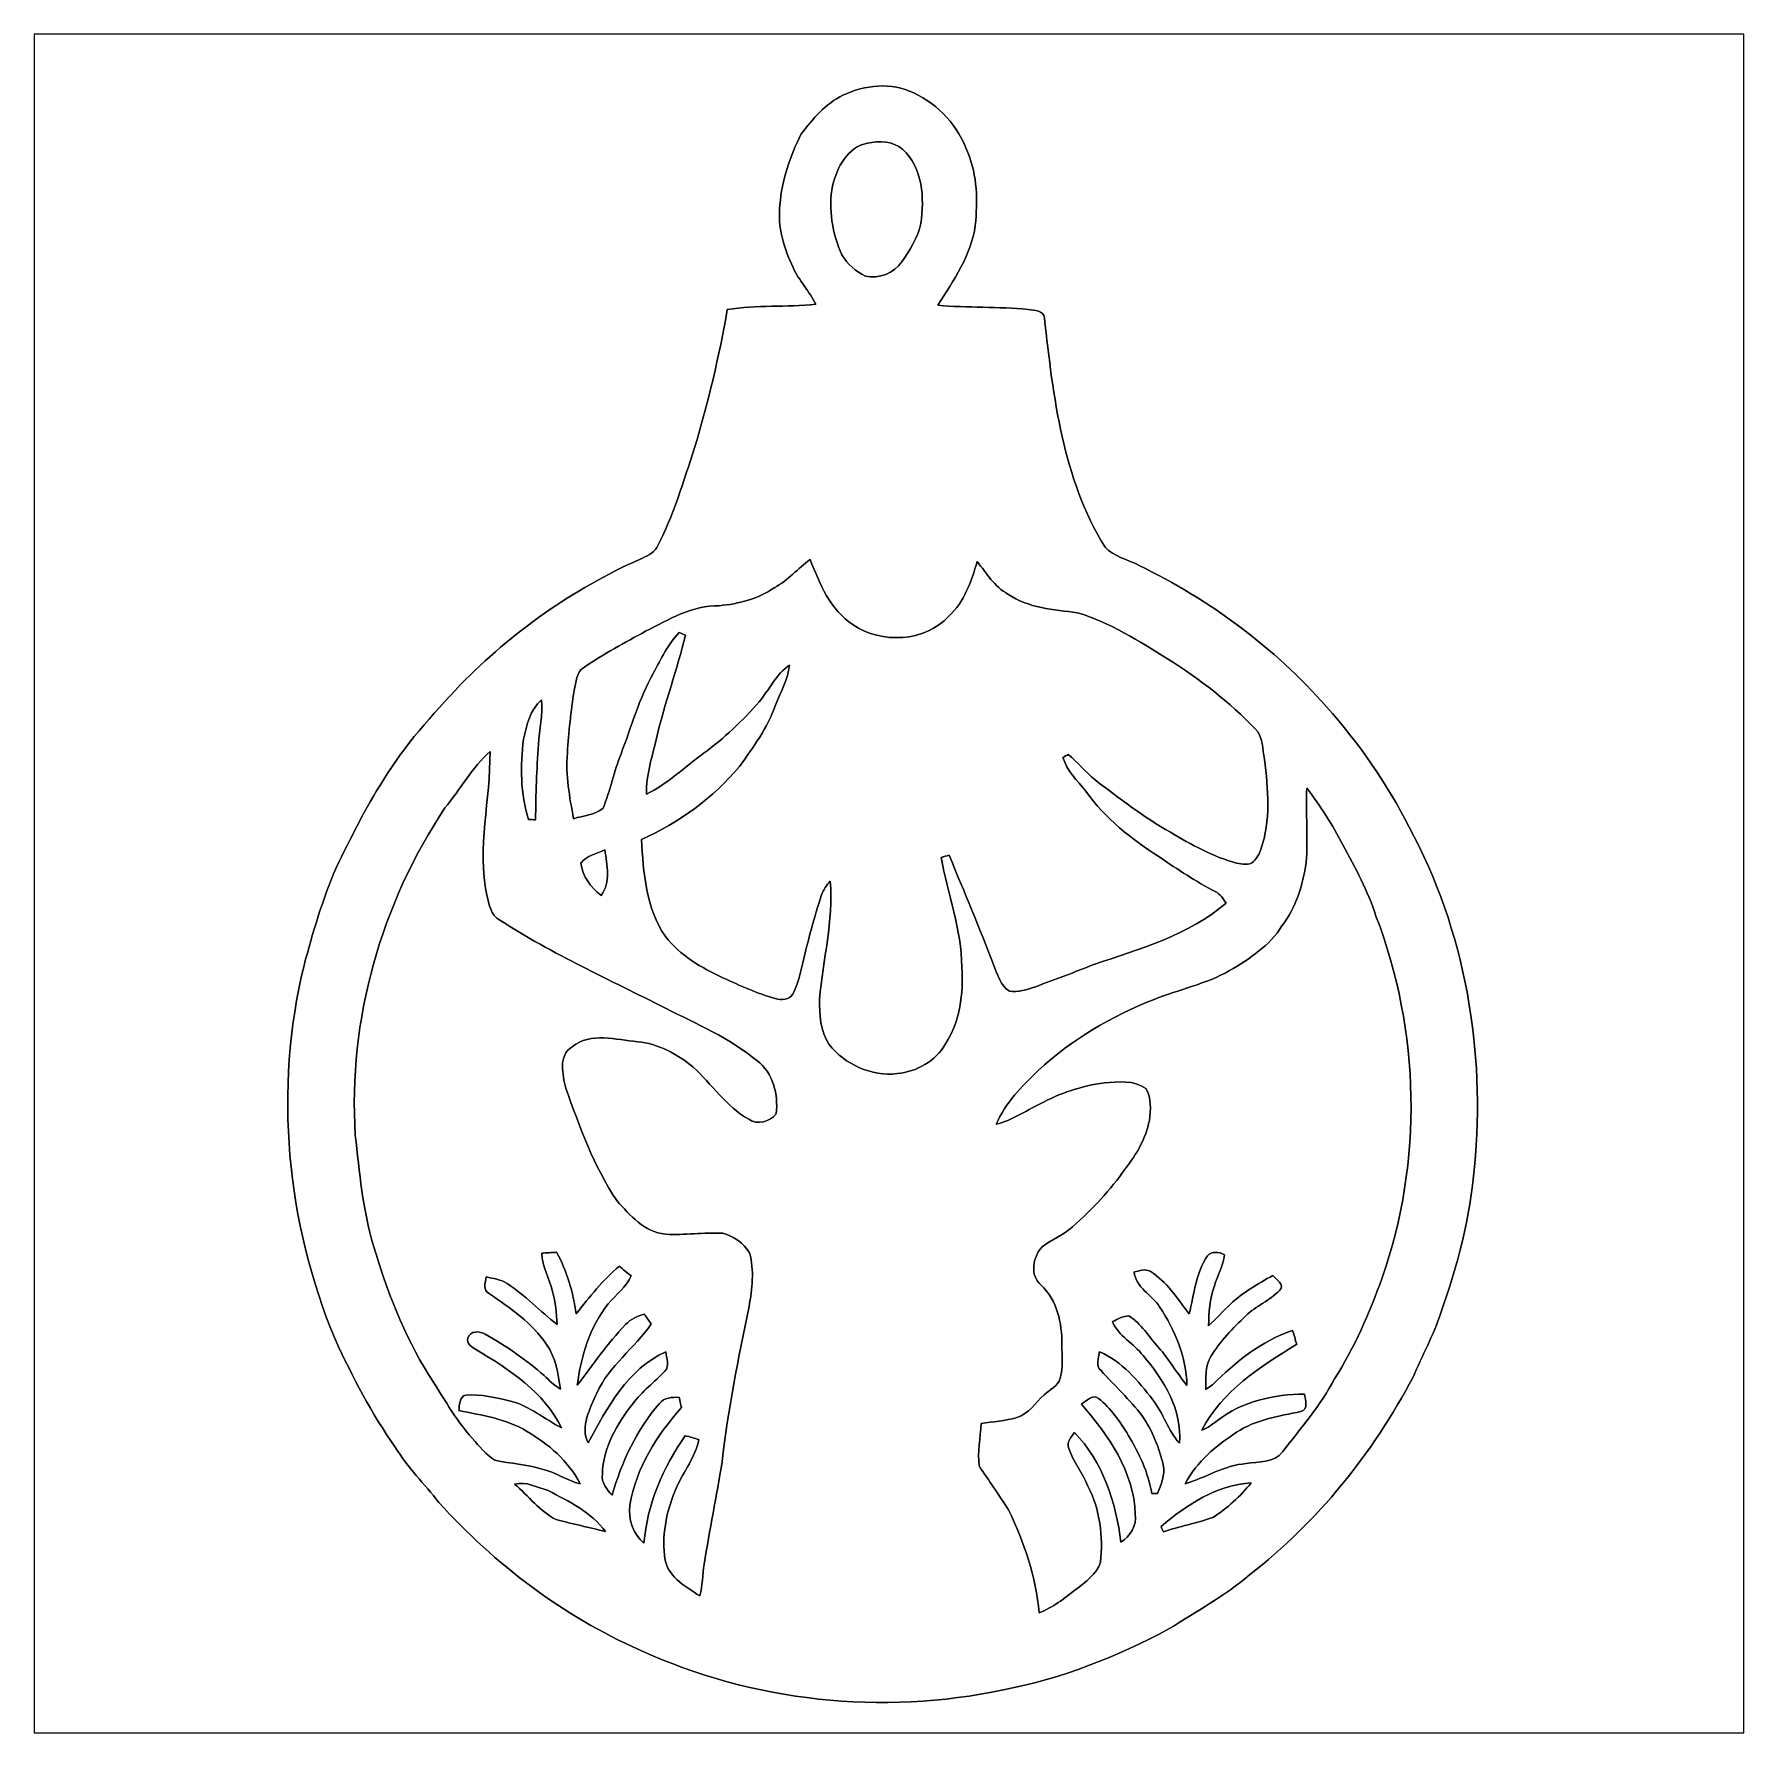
# Model space of a CAD drawing. Header units: centimetres. Extents: x -16.8 to 16.8, y -16.7 to 16.7.
import ezdxf

# ---------------------------------------------------------------- set-up
doc = ezdxf.new("R2010")
doc.units = ezdxf.units.CM
doc.header["$MEASUREMENT"] = 0
doc.layers.add('Layer 1', color=7, linetype='Continuous')

msp = doc.modelspace()

# ---------------------------------------------------------------- linework, layer by layer
at = {"layer": 'Layer 1', "color": 7}
for points, knots in [([(-16.77458, 16.66875), (-16.77458, 16.66875), (16.77458, 16.66875), (16.77458, 16.66875), (16.77458, 16.66875), (16.77458, 16.66875), (16.77458, -16.66875), (16.77458, -16.66875), (16.77458, -16.66875), (16.77458, -16.66875), (-16.77458, -16.66875), (-16.77458, -16.66875), (-16.77458, -16.66875), (-16.77458, -16.66875), (-16.77458, 16.66875), (-16.77458, 16.66875), (-16.77458, 16.66875), (-16.77458, 16.66875), (-16.77458, 16.66875), (-16.77458, 16.66875)], [0, 0, 0, 0, 0.16666667, 0.16666667, 0.16666667, 0.16666667, 0.33333333, 0.33333333, 0.33333333, 0.33333333, 0.5, 0.5, 0.5, 0.5, 0.66666667, 0.66666667, 0.66666667, 0.66666667, 1, 1, 1, 1]), ([(-0.90382, 15.47001), (-1.24636, 15.30597), (-1.49789, 15.0054), (-1.72367, 14.71013), (-1.72367, 14.71013), (-1.93922, 14.27515), (-2.1082, 13.80596), (-2.13924, 13.31736), (-2.13924, 13.31736), (-2.19393, 12.89262), (-2.06022, 12.46822), (-1.88207, 12.08722), (-1.88207, 12.08722), (-1.76177, 11.83076), (-1.5621, 11.62156), (-1.43545, 11.36826), (-1.43545, 11.36826), (-2.0133, 11.30864), (-2.59821, 11.35733), (-3.17359, 11.26349), (-3.17359, 11.26349), (-3.33375, 10.34697), (-3.54401, 9.43892), (-3.81847, 8.54992), (-3.81847, 8.54992), (-4.03084, 7.88705), (-4.23404, 7.21642), (-4.55401, 6.59553), (-4.55401, 6.59553), (-4.62598, 6.47559), (-4.76814, 6.42726), (-4.88491, 6.36552), (-4.88491, 6.36552), (-6.20466, 5.77885), (-7.40128, 4.92689), (-8.41446, 3.89925), (-8.41446, 3.89925), (-8.95668, 3.30694), (-9.51477, 2.71745), (-9.92434, 2.02177), (-9.92434, 2.02177), (-10.28065, 1.47708), (-10.56146, 0.889), (-10.85144, 0.30798), (-10.85144, 0.30798), (-11.11285, -0.31221), (-11.309, -0.95814), (-11.47974, -1.60867), (-11.47974, -1.60867), (-12.07064, -4.03931), (-11.82829, -6.65339), (-10.86344, -8.95667), (-10.86344, -8.95667), (-10.52618, -9.68622), (-10.15506, -10.40518), (-9.68904, -11.0617), (-9.68904, -11.0617), (-9.4488, -11.45822), (-9.11507, -11.78419), (-8.8332, -12.14967), (-8.8332, -12.14967), (-7.72866, -13.36534), (-6.39304, -14.38275), (-4.88597, -15.04562), (-4.88597, -15.04562), (-2.67511, -16.06021), (-0.13406, -16.33008), (2.24367, -15.82561), (2.24367, -15.82561), (3.38314, -15.60689), (4.47428, -15.17579), (5.49451, -14.62934), (5.49451, -14.62934), (6.0325, -14.29244), (6.58883, -13.97776), (7.07743, -13.56889), (7.07743, -13.56889), (8.41269, -12.5289), (9.49537, -11.18164), (10.28418, -9.68763), (10.28418, -9.68763), (10.46268, -9.26536), (10.68952, -8.86284), (10.82957, -8.42504), (10.82957, -8.42504), (11.16048, -7.50076), (11.40919, -6.54085), (11.48821, -5.56013), (11.48821, -5.56013), (11.71399, -3.27907), (11.30088, -0.91546), (10.20833, 1.10878), (10.20833, 1.10878), (9.77053, 1.96074), (9.22196, 2.75555), (8.58379, 3.46957), (8.58379, 3.46957), (7.56602, 4.63479), (6.2932, 5.56436), (4.90643, 6.24381), (4.90643, 6.24381), (4.6863, 6.3627), (4.41254, 6.4075), (4.24074, 6.60047), (4.24074, 6.60047), (3.40607, 7.9442), (3.22157, 9.55781), (3.05153, 11.09663), (3.05153, 11.09663), (3.03671, 11.2522), (2.85362, 11.24479), (2.73368, 11.26807), (2.73368, 11.26807), (2.14242, 11.32346), (1.54693, 11.2963), (0.95532, 11.34921), (0.95532, 11.34921), (1.26894, 11.83322), (1.61008, 12.32888), (1.69333, 12.91378), (1.69333, 12.91378), (1.74061, 13.39321), (1.73708, 13.89627), (1.54481, 14.34641), (1.54481, 14.34641), (1.36313, 14.85512), (0.97684, 15.28974), (0.48436, 15.51517), (0.48436, 15.51517), (0.05221, 15.7293), (-0.47978, 15.67674), (-0.90382, 15.47001)], [0, 0, 0, 0, 0.02941176, 0.02941176, 0.02941176, 0.02941176, 0.05882353, 0.05882353, 0.05882353, 0.05882353, 0.08823529, 0.08823529, 0.08823529, 0.08823529, 0.11764706, 0.11764706, 0.11764706, 0.11764706, 0.14705882, 0.14705882, 0.14705882, 0.14705882, 0.17647059, 0.17647059, 0.17647059, 0.17647059, 0.20588235, 0.20588235, 0.20588235, 0.20588235, 0.23529412, 0.23529412, 0.23529412, 0.23529412, 0.26470588, 0.26470588, 0.26470588, 0.26470588, 0.29411765, 0.29411765, 0.29411765, 0.29411765, 0.32352941, 0.32352941, 0.32352941, 0.32352941, 0.35294118, 0.35294118, 0.35294118, 0.35294118, 0.38235294, 0.38235294, 0.38235294, 0.38235294, 0.41176471, 0.41176471, 0.41176471, 0.41176471, 0.44117647, 0.44117647, 0.44117647, 0.44117647, 0.47058824, 0.47058824, 0.47058824, 0.47058824, 0.5, 0.5, 0.5, 0.5, 0.52941176, 0.52941176, 0.52941176, 0.52941176, 0.55882353, 0.55882353, 0.55882353, 0.55882353, 0.58823529, 0.58823529, 0.58823529, 0.58823529, 0.61764706, 0.61764706, 0.61764706, 0.61764706, 0.64705882, 0.64705882, 0.64705882, 0.64705882, 0.67647059, 0.67647059, 0.67647059, 0.67647059, 0.70588235, 0.70588235, 0.70588235, 0.70588235, 0.73529412, 0.73529412, 0.73529412, 0.73529412, 0.76470588, 0.76470588, 0.76470588, 0.76470588, 0.79411765, 0.79411765, 0.79411765, 0.79411765, 0.82352941, 0.82352941, 0.82352941, 0.82352941, 0.85294118, 0.85294118, 0.85294118, 0.85294118, 0.88235294, 0.88235294, 0.88235294, 0.88235294, 0.91176471, 0.91176471, 0.91176471, 0.91176471, 0.94117647, 0.94117647, 0.94117647, 0.94117647, 1, 1, 1, 1]), ([(-0.42474, 14.53021), (-0.19438, 14.57396), (0.07902, 14.57925), (0.26353, 14.40991), (0.26353, 14.40991), (0.66922, 14.05255), (0.69321, 13.4493), (0.62653, 12.95294), (0.62653, 12.95294), (0.55986, 12.67848), (0.41522, 12.42695), (0.25259, 12.19906), (0.25259, 12.19906), (0.0949, 11.9828), (-0.19826, 11.85545), (-0.46214, 11.92283), (-0.46214, 11.92283), (-0.6537, 12.00679), (-0.81527, 12.16025), (-0.9271, 12.33523), (-0.9271, 12.33523), (-1.11019, 12.75821), (-1.19662, 13.23869), (-1.10596, 13.69554), (-1.10596, 13.69554), (-1.02164, 14.04832), (-0.81456, 14.45613), (-0.42474, 14.53021)], [0, 0, 0, 0, 0.125, 0.125, 0.125, 0.125, 0.25, 0.25, 0.25, 0.25, 0.375, 0.375, 0.375, 0.375, 0.5, 0.5, 0.5, 0.5, 0.625, 0.625, 0.625, 0.625, 0.75, 0.75, 0.75, 0.75, 1, 1, 1, 1]), ([(-2.2419, 5.80637), (-1.98226, 5.95383), (-1.78576, 6.18384), (-1.54658, 6.35917), (-1.54658, 6.35917), (-1.35996, 5.88081), (-1.15394, 5.37104), (-0.70626, 5.07647), (-0.70626, 5.07647), (-0.14217, 4.70182), (0.70238, 4.73463), (1.17193, 5.24863), (1.17193, 5.24863), (1.4859, 5.52238), (1.61008, 5.93478), (1.73179, 6.31719), (1.73179, 6.31719), (1.91311, 6.09036), (2.06798, 5.8233), (2.33151, 5.67972), (2.33151, 5.67972), (2.73262, 5.40738), (3.23039, 5.37034), (3.69817, 5.3153), (3.69817, 5.3153), (4.33493, 5.11951), (4.90643, 4.75933), (5.4677, 4.40796), (5.4677, 4.40796), (6.09459, 4.01849), (6.67949, 3.56023), (7.19384, 3.02966), (7.19384, 3.02966), (7.34413, 2.87302), (7.32614, 2.63525), (7.37129, 2.43734), (7.37129, 2.43734), (7.43938, 1.85067), (7.49441, 1.23649), (7.2965, 0.66887), (7.2965, 0.66887), (7.26722, 0.57997), (7.21713, 0.49848), (7.15398, 0.42933), (7.15398, 0.42933), (7.06261, 0.35207), (6.93067, 0.37853), (6.82166, 0.39864), (6.82166, 0.39864), (6.35706, 0.5267), (5.93337, 0.76235), (5.52132, 1.00647), (5.52132, 1.00647), (4.9978, 1.30281), (4.52085, 1.6697), (4.04424, 2.03412), (4.04424, 2.03412), (3.86221, 2.19322), (3.69888, 2.37243), (3.51825, 2.53294), (3.51825, 2.53294), (3.4925, 2.51813), (3.44029, 2.48814), (3.41418, 2.47333), (3.41418, 2.47333), (3.49074, 2.21227), (3.69358, 2.02036), (3.85939, 1.81363), (3.85939, 1.81363), (4.24074, 1.28164), (4.76356, 0.8636), (5.31389, 0.51647), (5.31389, 0.51647), (5.66667, 0.27517), (6.02297, 0.03775), (6.40292, -0.15981), (6.40292, -0.15981), (6.49852, -0.20743), (6.55849, -0.2981), (6.61423, -0.38559), (6.61423, -0.38559), (5.87657, -1.016), (4.9216, -1.2894), (4.01814, -1.58679), (4.01814, -1.58679), (3.64173, -1.7466), (3.25543, -1.88066), (2.87338, -2.02671), (2.87338, -2.02671), (2.70933, -2.07751), (2.534, -2.14489), (2.36185, -2.11631), (2.36185, -2.11631), (2.18828, -2.00378), (2.1336, -1.78964), (2.05599, -1.61184), (2.05599, -1.61184), (1.784, -0.88194), (1.4732, -0.16722), (1.18181, 0.55492), (1.18181, 0.55492), (1.12959, 0.54151), (1.07774, 0.5274), (1.02623, 0.51259), (1.02623, 0.51259), (1.14512, -0.20779), (1.42522, -0.9017), (1.42946, -1.63971), (1.42946, -1.63971), (1.46332, -2.15653), (1.39629, -2.70828), (1.10561, -3.1496), (1.10561, -3.1496), (0.92287, -3.49003), (0.53799, -3.69147), (0.16334, -3.73204), (0.16334, -3.73204), (-0.34431, -3.78707), (-0.86607, -3.55741), (-1.17793, -3.15524), (-1.17793, -3.15524), (-1.34938, -2.89243), (-1.36596, -2.57175), (-1.36525, -2.26766), (-1.36525, -2.26766), (-1.29469, -1.49825), (-1.08656, -0.73096), (-1.15217, 0.04516), (-1.15217, 0.04516), (-1.22379, -0.03457), (-1.29152, -0.12136), (-1.32433, -0.22507), (-1.32433, -0.22507), (-1.46614, -0.66358), (-1.58891, -1.10772), (-1.69122, -1.55681), (-1.69122, -1.55681), (-1.7459, -1.76354), (-1.7847, -1.98014), (-1.88807, -2.17029), (-1.88807, -2.17029), (-1.95333, -2.292), (-2.11208, -2.28776), (-2.23097, -2.26025), (-2.23097, -2.26025), (-2.58621, -2.15865), (-2.92418, -2.00589), (-3.25861, -1.85067), (-3.25861, -1.85067), (-3.68159, -1.65735), (-4.09857, -1.41111), (-4.38785, -1.03823), (-4.38785, -1.03823), (-4.77026, -0.48507), (-4.81894, 0.21625), (-4.85669, 0.86642), (-4.85669, 0.86642), (-4.12009, 1.19521), (-3.45052, 1.67675), (-2.93299, 2.29764), (-2.93299, 2.29764), (-2.66277, 2.67511), (-2.38443, 3.05611), (-2.22673, 3.49744), (-2.22673, 3.49744), (-2.13184, 3.75955), (-1.97908, 4.00473), (-1.95404, 4.28731), (-1.95404, 4.28731), (-2.21474, 4.10704), (-2.35021, 3.80683), (-2.546, 3.56729), (-2.546, 3.56729), (-2.87408, 3.18946), (-3.24026, 2.84409), (-3.64561, 2.55023), (-3.64561, 2.55023), (-4.01355, 2.28036), (-4.34799, 1.95439), (-4.76144, 1.75295), (-4.76144, 1.75295), (-4.76956, 2.13536), (-4.6415, 2.50155), (-4.55895, 2.8702), (-4.55895, 2.8702), (-4.39632, 3.54542), (-4.1596, 4.20053), (-3.99521, 4.87539), (-3.99521, 4.87539), (-4.03648, 4.89268), (-4.07776, 4.90961), (-4.11868, 4.92654), (-4.11868, 4.92654), (-4.33705, 4.69688), (-4.47322, 4.40655), (-4.62386, 4.13138), (-4.62386, 4.13138), (-4.90291, 3.63255), (-5.05213, 3.07763), (-5.25886, 2.54776), (-5.25886, 2.54776), (-5.39327, 2.19745), (-5.47194, 1.82598), (-5.61023, 1.47849), (-5.61023, 1.47849), (-5.7718, 1.34479), (-5.99616, 1.33209), (-6.1909, 1.27176), (-6.1909, 1.27176), (-6.26639, 1.6958), (-6.35176, 2.12654), (-6.31084, 2.55905), (-6.31084, 2.55905), (-6.28862, 2.97039), (-6.24029, 3.37996), (-6.17926, 3.78707), (-6.17926, 3.78707), (-6.14327, 3.95252), (-6.13904, 4.15149), (-5.97817, 4.2485), (-5.97817, 4.2485), (-5.59541, 4.51062), (-5.18301, 4.72757), (-4.77661, 4.95018), (-4.77661, 4.95018), (-4.32188, 5.18019), (-3.86115, 5.45853), (-3.3334, 5.45253), (-3.3334, 5.45253), (-2.94993, 5.48534), (-2.56364, 5.58906), (-2.2419, 5.80637)], [0, 0, 0, 0, 0.01694915, 0.01694915, 0.01694915, 0.01694915, 0.03389831, 0.03389831, 0.03389831, 0.03389831, 0.05084746, 0.05084746, 0.05084746, 0.05084746, 0.06779661, 0.06779661, 0.06779661, 0.06779661, 0.08474576, 0.08474576, 0.08474576, 0.08474576, 0.10169492, 0.10169492, 0.10169492, 0.10169492, 0.11864407, 0.11864407, 0.11864407, 0.11864407, 0.13559322, 0.13559322, 0.13559322, 0.13559322, 0.15254237, 0.15254237, 0.15254237, 0.15254237, 0.16949153, 0.16949153, 0.16949153, 0.16949153, 0.18644068, 0.18644068, 0.18644068, 0.18644068, 0.20338983, 0.20338983, 0.20338983, 0.20338983, 0.22033898, 0.22033898, 0.22033898, 0.22033898, 0.23728814, 0.23728814, 0.23728814, 0.23728814, 0.25423729, 0.25423729, 0.25423729, 0.25423729, 0.27118644, 0.27118644, 0.27118644, 0.27118644, 0.28813559, 0.28813559, 0.28813559, 0.28813559, 0.30508475, 0.30508475, 0.30508475, 0.30508475, 0.3220339, 0.3220339, 0.3220339, 0.3220339, 0.33898305, 0.33898305, 0.33898305, 0.33898305, 0.3559322, 0.3559322, 0.3559322, 0.3559322, 0.37288136, 0.37288136, 0.37288136, 0.37288136, 0.38983051, 0.38983051, 0.38983051, 0.38983051, 0.40677966, 0.40677966, 0.40677966, 0.40677966, 0.42372881, 0.42372881, 0.42372881, 0.42372881, 0.44067797, 0.44067797, 0.44067797, 0.44067797, 0.45762712, 0.45762712, 0.45762712, 0.45762712, 0.47457627, 0.47457627, 0.47457627, 0.47457627, 0.49152542, 0.49152542, 0.49152542, 0.49152542, 0.50847458, 0.50847458, 0.50847458, 0.50847458, 0.52542373, 0.52542373, 0.52542373, 0.52542373, 0.54237288, 0.54237288, 0.54237288, 0.54237288, 0.55932203, 0.55932203, 0.55932203, 0.55932203, 0.57627119, 0.57627119, 0.57627119, 0.57627119, 0.59322034, 0.59322034, 0.59322034, 0.59322034, 0.61016949, 0.61016949, 0.61016949, 0.61016949, 0.62711864, 0.62711864, 0.62711864, 0.62711864, 0.6440678, 0.6440678, 0.6440678, 0.6440678, 0.66101695, 0.66101695, 0.66101695, 0.66101695, 0.6779661, 0.6779661, 0.6779661, 0.6779661, 0.69491525, 0.69491525, 0.69491525, 0.69491525, 0.71186441, 0.71186441, 0.71186441, 0.71186441, 0.72881356, 0.72881356, 0.72881356, 0.72881356, 0.74576271, 0.74576271, 0.74576271, 0.74576271, 0.76271186, 0.76271186, 0.76271186, 0.76271186, 0.77966102, 0.77966102, 0.77966102, 0.77966102, 0.79661017, 0.79661017, 0.79661017, 0.79661017, 0.81355932, 0.81355932, 0.81355932, 0.81355932, 0.83050847, 0.83050847, 0.83050847, 0.83050847, 0.84745763, 0.84745763, 0.84745763, 0.84745763, 0.86440678, 0.86440678, 0.86440678, 0.86440678, 0.88135593, 0.88135593, 0.88135593, 0.88135593, 0.89830508, 0.89830508, 0.89830508, 0.89830508, 0.91525424, 0.91525424, 0.91525424, 0.91525424, 0.93220339, 0.93220339, 0.93220339, 0.93220339, 0.94915254, 0.94915254, 0.94915254, 0.94915254, 0.96610169, 0.96610169, 0.96610169, 0.96610169, 1, 1, 1, 1]), ([(-7.16986, 2.83492), (-7.11518, 3.11291), (-7.03862, 3.40854), (-6.82096, 3.60539), (-6.82096, 3.60539), (-6.7878, 3.31188), (-6.86647, 3.02436), (-6.88093, 2.73262), (-6.88093, 2.73262), (-6.91268, 2.23943), (-6.93173, 1.74554), (-6.93596, 1.2513), (-6.93596, 1.2513), (-6.98253, 1.25236), (-7.0291, 1.25342), (-7.07531, 1.25413), (-7.07531, 1.25413), (-7.23194, 1.76495), (-7.24182, 2.30893), (-7.16986, 2.83492)], [0, 0, 0, 0, 0.16666667, 0.16666667, 0.16666667, 0.16666667, 0.33333333, 0.33333333, 0.33333333, 0.33333333, 0.5, 0.5, 0.5, 0.5, 0.66666667, 0.66666667, 0.66666667, 0.66666667, 1, 1, 1, 1]), ([(-8.71396, 1.48308), (-8.40916, 1.84503), (-8.18409, 2.27506), (-7.82849, 2.59256), (-7.82849, 2.59256), (-7.82038, 1.65171), (-8.08708, 0.70626), (-7.88988, -0.23107), (-7.88988, -0.23107), (-7.85248, -0.40852), (-7.81332, -0.62618), (-7.63552, -0.71931), (-7.63552, -0.71931), (-6.60576, -1.38994), (-5.47864, -1.88771), (-4.38785, -2.44722), (-4.38785, -2.44722), (-3.77119, -2.75555), (-3.12984, -3.03318), (-2.59398, -3.47662), (-2.59398, -3.47662), (-2.27471, -3.71016), (-2.16535, -4.14796), (-2.21544, -4.52261), (-2.21544, -4.52261), (-2.3308, -4.67854), (-2.58727, -4.74098), (-2.75273, -4.62809), (-2.75273, -4.62809), (-3.1937, -4.3755), (-3.47945, -3.937), (-3.84845, -3.6008), (-3.84845, -3.6008), (-4.15713, -3.34363), (-4.53002, -3.14219), (-4.93571, -3.10621), (-4.93571, -3.10621), (-5.35658, -3.06423), (-5.84835, -2.915), (-6.21806, -3.20252), (-6.21806, -3.20252), (-6.49852, -3.37891), (-6.40256, -3.74897), (-6.3433, -4.01567), (-6.3433, -4.01567), (-6.07131, -4.77626), (-5.79226, -5.54743), (-5.34035, -6.223), (-5.34035, -6.223), (-5.08564, -6.51439), (-4.79884, -6.83648), (-4.3882, -6.88269), (-4.3882, -6.88269), (-4.01285, -6.9028), (-3.63855, -6.8453), (-3.26319, -6.86541), (-3.26319, -6.86541), (-3.05118, -6.91833), (-2.84903, -7.05944), (-2.73791, -7.25029), (-2.73791, -7.25029), (-2.63878, -7.59248), (-2.68746, -7.95655), (-2.74496, -8.30227), (-2.74496, -8.30227), (-2.95628, -9.31192), (-3.15877, -10.32616), (-3.27448, -11.35168), (-3.27448, -11.35168), (-3.38596, -12.02196), (-3.51861, -12.68836), (-3.62761, -13.35899), (-3.62761, -13.35899), (-3.6576, -13.56572), (-3.65901, -13.77738), (-3.71228, -13.98058), (-3.71228, -13.98058), (-4.00861, -13.79255), (-4.38997, -13.57983), (-4.40408, -13.18225), (-4.40408, -13.18225), (-4.45805, -12.72893), (-4.34904, -12.26785), (-4.17089, -11.85228), (-4.17089, -11.85228), (-4.02872, -11.53724), (-3.8033, -11.2589), (-3.73098, -10.91459), (-3.73098, -10.91459), (-3.81847, -10.88954), (-3.91019, -10.8585), (-3.99733, -10.8391), (-3.99733, -10.8391), (-4.439, -11.45928), (-4.74451, -12.1853), (-4.80871, -12.94871), (-4.80871, -12.94871), (-5.02356, -12.76138), (-5.12586, -12.48198), (-5.08423, -12.20047), (-5.08423, -12.20047), (-4.96746, -11.47233), (-4.55542, -10.8264), (-4.07035, -10.287), (-4.07035, -10.287), (-4.08728, -10.21962), (-4.10316, -10.15224), (-4.11833, -10.08521), (-4.11833, -10.08521), (-4.25626, -10.0778), (-4.41078, -10.0905), (-4.50603, -10.2048), (-4.50603, -10.2048), (-4.94665, -10.72515), (-5.25251, -11.35062), (-5.43172, -12.00714), (-5.43172, -12.00714), (-5.53544, -11.89073), (-5.65221, -11.75985), (-5.62469, -11.58804), (-5.62469, -11.58804), (-5.61552, -11.07264), (-5.33682, -10.60697), (-5.02849, -10.2108), (-5.02849, -10.2108), (-4.84434, -9.97197), (-4.60516, -9.78606), (-4.39984, -9.56839), (-4.39984, -9.56839), (-4.29366, -9.46926), (-4.37127, -9.31298), (-4.37903, -9.18951), (-4.37903, -9.18951), (-5.12763, -9.52324), (-5.53085, -10.29335), (-5.90338, -10.97915), (-5.90338, -10.97915), (-6.06848, -10.65812), (-5.85823, -10.29723), (-5.73264, -10.0009), (-5.73264, -10.0009), (-5.49416, -9.46503), (-4.99039, -9.11895), (-4.66654, -8.64411), (-4.66654, -8.64411), (-4.71135, -8.58061), (-4.75615, -8.51747), (-4.8006, -8.45432), (-4.8006, -8.45432), (-4.9403, -8.48678), (-5.07259, -8.55239), (-5.17172, -8.65646), (-5.17172, -8.65646), (-5.52133, -9.02476), (-5.80849, -9.44492), (-6.11611, -9.84673), (-6.11611, -9.84673), (-6.04555, -9.27735), (-5.8741, -8.70338), (-5.50898, -8.25041), (-5.50898, -8.25041), (-5.35905, -8.06697), (-5.15761, -7.92374), (-5.05919, -7.70114), (-5.05919, -7.70114), (-5.11739, -7.65351), (-5.23311, -7.55826), (-5.29096, -7.51064), (-5.29096, -7.51064), (-5.61622, -7.78087), (-5.87304, -8.11671), (-6.13798, -8.44268), (-6.13798, -8.44268), (-6.19901, -8.02322), (-6.3179, -7.61118), (-6.52216, -7.23759), (-6.52216, -7.23759), (-6.59553, -7.24182), (-6.74194, -7.24994), (-6.81531, -7.25417), (-6.81531, -7.25417), (-6.80473, -7.51981), (-6.66327, -7.753), (-6.60118, -8.00629), (-6.60118, -8.00629), (-6.54614, -8.21761), (-6.52463, -8.43597), (-6.51228, -8.65399), (-6.51228, -8.65399), (-6.84601, -8.39364), (-7.14093, -8.08496), (-7.493, -7.84789), (-7.493, -7.84789), (-7.61647, -7.77064), (-7.76534, -7.75264), (-7.90363, -7.71984), (-7.90363, -7.71984), (-7.92198, -7.8299), (-7.97807, -7.98936), (-7.84225, -8.05109), (-7.84225, -8.05109), (-7.42703, -8.33191), (-7.00511, -8.6293), (-6.71865, -9.04875), (-6.71865, -9.04875), (-6.5405, -9.30451), (-6.49288, -9.6199), (-6.44913, -9.92187), (-6.44913, -9.92187), (-6.56555, -9.84814), (-6.66679, -9.75431), (-6.76522, -9.65906), (-6.76522, -9.65906), (-7.12082, -9.34896), (-7.50888, -9.07486), (-7.92198, -8.84731), (-7.92198, -8.84731), (-8.0264, -8.77782), (-8.2229, -8.77535), (-8.26382, -8.91857), (-8.26382, -8.91857), (-8.30474, -9.03252), (-8.17492, -9.10343), (-8.09766, -9.15423), (-8.09766, -9.15423), (-7.44749, -9.53594), (-6.76734, -9.98573), (-6.42514, -10.68423), (-6.42514, -10.68423), (-6.75852, -10.50925), (-7.05485, -10.25525), (-7.42527, -10.15894), (-7.42527, -10.15894), (-7.71278, -10.0898), (-8.007, -10.01748), (-8.30474, -10.03935), (-8.30474, -10.03935), (-8.43421, -10.07463), (-8.43174, -10.23514), (-8.43915, -10.3438), (-8.43915, -10.3438), (-7.98795, -10.43693), (-7.51417, -10.50572), (-7.11235, -10.74737), (-7.11235, -10.74737), (-6.6869, -10.99502), (-6.28685, -11.33581), (-6.06037, -11.77996), (-6.06037, -11.77996), (-6.32495, -11.72492), (-6.54368, -11.54889), (-6.80932, -11.49667), (-6.80932, -11.49667), (-7.10918, -11.3979), (-7.42633, -11.3859), (-7.73218, -11.31993), (-7.73218, -11.31993), (-7.90998, -11.21269), (-8.03839, -11.04406), (-8.17351, -10.8899), (-8.17351, -10.8899), (-8.51994, -10.51489), (-8.75418, -10.05875), (-9.0364, -9.63754), (-9.0364, -9.63754), (-9.51724, -8.85437), (-9.85732, -7.99253), (-10.11484, -7.11306), (-10.11484, -7.11306), (-10.32722, -6.40539), (-10.39178, -5.66667), (-10.47468, -4.93607), (-10.47468, -4.93607), (-10.61544, -2.67829), (-9.96738, -0.39441), (-8.71396, 1.48308)], [0, 0, 0, 0, 0.01428571, 0.01428571, 0.01428571, 0.01428571, 0.02857143, 0.02857143, 0.02857143, 0.02857143, 0.04285714, 0.04285714, 0.04285714, 0.04285714, 0.05714286, 0.05714286, 0.05714286, 0.05714286, 0.07142857, 0.07142857, 0.07142857, 0.07142857, 0.08571429, 0.08571429, 0.08571429, 0.08571429, 0.1, 0.1, 0.1, 0.1, 0.11428571, 0.11428571, 0.11428571, 0.11428571, 0.12857143, 0.12857143, 0.12857143, 0.12857143, 0.14285714, 0.14285714, 0.14285714, 0.14285714, 0.15714286, 0.15714286, 0.15714286, 0.15714286, 0.17142857, 0.17142857, 0.17142857, 0.17142857, 0.18571429, 0.18571429, 0.18571429, 0.18571429, 0.2, 0.2, 0.2, 0.2, 0.21428571, 0.21428571, 0.21428571, 0.21428571, 0.22857143, 0.22857143, 0.22857143, 0.22857143, 0.24285714, 0.24285714, 0.24285714, 0.24285714, 0.25714286, 0.25714286, 0.25714286, 0.25714286, 0.27142857, 0.27142857, 0.27142857, 0.27142857, 0.28571429, 0.28571429, 0.28571429, 0.28571429, 0.3, 0.3, 0.3, 0.3, 0.31428571, 0.31428571, 0.31428571, 0.31428571, 0.32857143, 0.32857143, 0.32857143, 0.32857143, 0.34285714, 0.34285714, 0.34285714, 0.34285714, 0.35714286, 0.35714286, 0.35714286, 0.35714286, 0.37142857, 0.37142857, 0.37142857, 0.37142857, 0.38571429, 0.38571429, 0.38571429, 0.38571429, 0.4, 0.4, 0.4, 0.4, 0.41428571, 0.41428571, 0.41428571, 0.41428571, 0.42857143, 0.42857143, 0.42857143, 0.42857143, 0.44285714, 0.44285714, 0.44285714, 0.44285714, 0.45714286, 0.45714286, 0.45714286, 0.45714286, 0.47142857, 0.47142857, 0.47142857, 0.47142857, 0.48571429, 0.48571429, 0.48571429, 0.48571429, 0.5, 0.5, 0.5, 0.5, 0.51428571, 0.51428571, 0.51428571, 0.51428571, 0.52857143, 0.52857143, 0.52857143, 0.52857143, 0.54285714, 0.54285714, 0.54285714, 0.54285714, 0.55714286, 0.55714286, 0.55714286, 0.55714286, 0.57142857, 0.57142857, 0.57142857, 0.57142857, 0.58571429, 0.58571429, 0.58571429, 0.58571429, 0.6, 0.6, 0.6, 0.6, 0.61428571, 0.61428571, 0.61428571, 0.61428571, 0.62857143, 0.62857143, 0.62857143, 0.62857143, 0.64285714, 0.64285714, 0.64285714, 0.64285714, 0.65714286, 0.65714286, 0.65714286, 0.65714286, 0.67142857, 0.67142857, 0.67142857, 0.67142857, 0.68571429, 0.68571429, 0.68571429, 0.68571429, 0.7, 0.7, 0.7, 0.7, 0.71428571, 0.71428571, 0.71428571, 0.71428571, 0.72857143, 0.72857143, 0.72857143, 0.72857143, 0.74285714, 0.74285714, 0.74285714, 0.74285714, 0.75714286, 0.75714286, 0.75714286, 0.75714286, 0.77142857, 0.77142857, 0.77142857, 0.77142857, 0.78571429, 0.78571429, 0.78571429, 0.78571429, 0.8, 0.8, 0.8, 0.8, 0.81428571, 0.81428571, 0.81428571, 0.81428571, 0.82857143, 0.82857143, 0.82857143, 0.82857143, 0.84285714, 0.84285714, 0.84285714, 0.84285714, 0.85714286, 0.85714286, 0.85714286, 0.85714286, 0.87142857, 0.87142857, 0.87142857, 0.87142857, 0.88571429, 0.88571429, 0.88571429, 0.88571429, 0.9, 0.9, 0.9, 0.9, 0.91428571, 0.91428571, 0.91428571, 0.91428571, 0.92857143, 0.92857143, 0.92857143, 0.92857143, 0.94285714, 0.94285714, 0.94285714, 0.94285714, 0.95714286, 0.95714286, 0.95714286, 0.95714286, 0.97142857, 0.97142857, 0.97142857, 0.97142857, 1, 1, 1, 1]), ([(8.19891, 1.87113), (8.46667, 1.52188), (8.70409, 1.149), (8.90799, 0.75883), (8.90799, 0.75883), (9.15035, 0.30586), (9.39941, -0.14817), (9.55675, -0.63959), (9.55675, -0.63959), (10.42282, -2.89384), (10.47856, -5.45783), (9.67634, -7.73853), (9.67634, -7.73853), (9.42834, -8.42857), (9.13871, -9.10696), (8.74007, -9.72467), (8.74007, -9.72467), (8.47055, -10.24502), (8.08179, -10.68705), (7.72619, -11.14884), (7.72619, -11.14884), (7.56567, -11.37991), (7.25135, -11.34251), (7.00758, -11.38626), (7.00758, -11.38626), (6.57895, -11.41201), (6.21594, -11.66566), (5.81237, -11.77925), (5.81237, -11.77925), (6.03497, -11.35098), (6.42302, -11.03101), (6.82202, -10.77136), (6.82202, -10.77136), (7.19561, -10.51948), (7.65034, -10.45527), (8.08108, -10.36461), (8.08108, -10.36461), (8.23736, -10.31734), (8.16822, -10.1406), (8.15657, -10.01995), (8.15657, -10.01995), (7.55615, -10.02594), (6.9275, -10.16176), (6.44596, -10.53888), (6.44596, -10.53888), (6.35176, -10.61332), (6.2544, -10.68458), (6.14221, -10.72903), (6.14221, -10.72903), (6.53309, -9.95751), (7.28909, -9.48302), (8.00029, -9.04275), (8.00029, -9.04275), (7.97172, -8.94856), (7.95055, -8.86319), (7.92127, -8.77217), (7.92127, -8.77217), (7.31061, -8.97326), (6.8012, -9.39165), (6.35035, -9.83721), (6.35035, -9.83721), (6.30872, -9.87143), (6.26286, -9.9), (6.21841, -9.93034), (6.21841, -9.93034), (6.22476, -9.71338), (6.19442, -9.47632), (6.31649, -9.28582), (6.31649, -9.28582), (6.49287, -8.9789), (6.75076, -8.72878), (7.00264, -8.48395), (7.00264, -8.48395), (7.20443, -8.29169), (7.4736, -8.18374), (7.66833, -7.98442), (7.66833, -7.98442), (7.77134, -7.86977), (7.59919, -7.77628), (7.53392, -7.69514), (7.53392, -7.69514), (7.23688, -7.84966), (6.95007, -8.02852), (6.70066, -8.25288), (6.70066, -8.25288), (6.55496, -8.39399), (6.4202, -8.54604), (6.26957, -8.68221), (6.26957, -8.68221), (6.27768, -8.41798), (6.29356, -8.15022), (6.38492, -7.8994), (6.38492, -7.8994), (6.44137, -7.69267), (6.56414, -7.50464), (6.58072, -7.28768), (6.58072, -7.28768), (6.48511, -7.22524), (6.32919, -7.21501), (6.24981, -7.30497), (6.24981, -7.30497), (6.02439, -7.64434), (5.9877, -8.06062), (5.88927, -8.44585), (5.88927, -8.44585), (5.65997, -8.1467), (5.45112, -7.81262), (5.1248, -7.60906), (5.1248, -7.60906), (5.02461, -7.55579), (4.91137, -7.60483), (4.80942, -7.62423), (4.80942, -7.62423), (4.84293, -7.93856), (5.16149, -8.06238), (5.3086, -8.30862), (5.3086, -8.30862), (5.61481, -8.76053), (5.83247, -9.29852), (5.84729, -9.84956), (5.84729, -9.84956), (5.64938, -9.61002), (5.49592, -9.33732), (5.28849, -9.10519), (5.28849, -9.10519), (5.09905, -8.89423), (4.95406, -8.63459), (4.70323, -8.48678), (4.70323, -8.48678), (4.58787, -8.4903), (4.48663, -8.5531), (4.38397, -8.59719), (4.38397, -8.59719), (4.50321, -8.884), (4.80272, -9.02652), (4.98687, -9.26465), (4.98687, -9.26465), (5.3915, -9.7409), (5.7591, -10.33039), (5.69842, -10.98303), (5.69842, -10.98303), (5.47335, -10.73538), (5.38515, -10.39671), (5.17842, -10.13495), (5.17842, -10.13495), (4.89232, -9.76171), (4.56882, -9.37824), (4.12715, -9.1888), (4.12715, -9.1888), (4.12044, -9.31333), (4.0446, -9.46503), (4.16172, -9.56098), (4.16172, -9.56098), (4.42842, -9.85767), (4.72581, -10.12896), (4.96746, -10.44893), (4.96746, -10.44893), (5.16855, -10.73714), (5.30084, -11.06911), (5.38127, -11.40989), (5.38127, -11.40989), (5.42431, -11.60851), (5.33823, -11.79477), (5.26979, -11.97469), (5.26979, -11.97469), (5.23169, -11.97398), (5.1943, -11.97363), (5.15691, -11.97363), (5.15691, -11.97363), (5.09058, -11.56229), (4.90467, -11.18164), (4.69512, -10.8264), (4.69512, -10.8264), (4.53037, -10.56605), (4.35963, -10.29335), (4.10916, -10.10673), (4.10916, -10.10673), (3.98674, -10.01254), (3.87456, -10.16282), (3.77472, -10.21962), (3.77472, -10.21962), (4.30953, -10.82393), (4.80589, -11.54677), (4.83341, -12.38074), (4.83341, -12.38074), (4.86622, -12.60369), (4.73251, -12.81359), (4.54907, -12.92895), (4.54907, -12.92895), (4.45982, -12.14931), (4.19559, -11.34816), (3.63961, -10.77489), (3.63961, -10.77489), (3.57646, -10.86732), (3.47874, -10.95693), (3.53095, -11.08675), (3.53095, -11.08675), (3.6135, -11.35274), (3.80259, -11.57111), (3.90384, -11.8304), (3.90384, -11.8304), (4.13773, -12.28619), (4.20829, -12.81395), (4.14726, -13.31912), (4.14726, -13.31912), (4.0827, -13.56678), (3.8481, -13.70365), (3.66501, -13.85852), (3.66501, -13.85852), (3.44064, -14.03421), (3.21416, -14.21201), (2.94464, -14.31361), (2.94464, -14.31361), (2.88184, -13.6084), (2.65606, -12.92648), (2.34421, -12.29395), (2.34421, -12.29395), (2.16147, -12.00079), (1.96003, -11.71893), (1.76883, -11.43212), (1.76883, -11.43212), (1.73461, -11.15624), (1.79705, -10.87402), (1.80552, -10.5978), (1.80552, -10.5978), (2.04047, -10.56111), (2.28106, -10.54735), (2.51072, -10.48103), (2.51072, -10.48103), (2.74391, -10.41329), (2.87302, -10.18505), (3.04447, -10.03265), (3.04447, -10.03265), (3.15348, -9.92928), (3.31999, -9.86861), (3.36021, -9.7088), (3.36021, -9.7088), (3.41559, -9.49431), (3.39654, -9.26783), (3.39196, -9.0484), (3.39196, -9.0484), (3.39619, -8.6293), (3.302, -8.17809), (2.9845, -7.88106), (2.9845, -7.88106), (2.75696, -7.69479), (2.82293, -7.32719), (3.00355, -7.13176), (3.00355, -7.13176), (3.19017, -6.98359), (3.4223, -6.90069), (3.60116, -6.73982), (3.60116, -6.73982), (3.98709, -6.39621), (4.34693, -6.01874), (4.64079, -5.59259), (4.64079, -5.59259), (4.85634, -5.3146), (5.04578, -5.00133), (5.10893, -4.65067), (5.10893, -4.65067), (5.13539, -4.44182), (5.15655, -4.2104), (5.03908, -4.02378), (5.03908, -4.02378), (4.80554, -3.85163), (4.49721, -3.89537), (4.22663, -3.91125), (4.22663, -3.91125), (3.78248, -3.97334), (3.35033, -4.11586), (2.95557, -4.32894), (2.95557, -4.32894), (2.67511, -4.46687), (2.41265, -4.64714), (2.10608, -4.72511), (2.10608, -4.72511), (2.27753, -4.30777), (2.60985, -3.97828), (2.92806, -3.66854), (2.92806, -3.66854), (3.58458, -3.06035), (4.37162, -2.60174), (5.20277, -2.27506), (5.20277, -2.27506), (5.69454, -2.08033), (6.22018, -1.97238), (6.68408, -1.70921), (6.68408, -1.70921), (7.06967, -1.47638), (7.47254, -1.22661), (7.71137, -0.83079), (7.71137, -0.83079), (7.98583, -0.47378), (8.12377, -0.03069), (8.18515, 0.41063), (8.18515, 0.41063), (8.22784, 0.89711), (8.17316, 1.38465), (8.19891, 1.87113)], [0, 0, 0, 0, 0.01315789, 0.01315789, 0.01315789, 0.01315789, 0.02631579, 0.02631579, 0.02631579, 0.02631579, 0.03947368, 0.03947368, 0.03947368, 0.03947368, 0.05263158, 0.05263158, 0.05263158, 0.05263158, 0.06578947, 0.06578947, 0.06578947, 0.06578947, 0.07894737, 0.07894737, 0.07894737, 0.07894737, 0.09210526, 0.09210526, 0.09210526, 0.09210526, 0.10526316, 0.10526316, 0.10526316, 0.10526316, 0.11842105, 0.11842105, 0.11842105, 0.11842105, 0.13157895, 0.13157895, 0.13157895, 0.13157895, 0.14473684, 0.14473684, 0.14473684, 0.14473684, 0.15789474, 0.15789474, 0.15789474, 0.15789474, 0.17105263, 0.17105263, 0.17105263, 0.17105263, 0.18421053, 0.18421053, 0.18421053, 0.18421053, 0.19736842, 0.19736842, 0.19736842, 0.19736842, 0.21052632, 0.21052632, 0.21052632, 0.21052632, 0.22368421, 0.22368421, 0.22368421, 0.22368421, 0.23684211, 0.23684211, 0.23684211, 0.23684211, 0.25, 0.25, 0.25, 0.25, 0.26315789, 0.26315789, 0.26315789, 0.26315789, 0.27631579, 0.27631579, 0.27631579, 0.27631579, 0.28947368, 0.28947368, 0.28947368, 0.28947368, 0.30263158, 0.30263158, 0.30263158, 0.30263158, 0.31578947, 0.31578947, 0.31578947, 0.31578947, 0.32894737, 0.32894737, 0.32894737, 0.32894737, 0.34210526, 0.34210526, 0.34210526, 0.34210526, 0.35526316, 0.35526316, 0.35526316, 0.35526316, 0.36842105, 0.36842105, 0.36842105, 0.36842105, 0.38157895, 0.38157895, 0.38157895, 0.38157895, 0.39473684, 0.39473684, 0.39473684, 0.39473684, 0.40789474, 0.40789474, 0.40789474, 0.40789474, 0.42105263, 0.42105263, 0.42105263, 0.42105263, 0.43421053, 0.43421053, 0.43421053, 0.43421053, 0.44736842, 0.44736842, 0.44736842, 0.44736842, 0.46052632, 0.46052632, 0.46052632, 0.46052632, 0.47368421, 0.47368421, 0.47368421, 0.47368421, 0.48684211, 0.48684211, 0.48684211, 0.48684211, 0.5, 0.5, 0.5, 0.5, 0.51315789, 0.51315789, 0.51315789, 0.51315789, 0.52631579, 0.52631579, 0.52631579, 0.52631579, 0.53947368, 0.53947368, 0.53947368, 0.53947368, 0.55263158, 0.55263158, 0.55263158, 0.55263158, 0.56578947, 0.56578947, 0.56578947, 0.56578947, 0.57894737, 0.57894737, 0.57894737, 0.57894737, 0.59210526, 0.59210526, 0.59210526, 0.59210526, 0.60526316, 0.60526316, 0.60526316, 0.60526316, 0.61842105, 0.61842105, 0.61842105, 0.61842105, 0.63157895, 0.63157895, 0.63157895, 0.63157895, 0.64473684, 0.64473684, 0.64473684, 0.64473684, 0.65789474, 0.65789474, 0.65789474, 0.65789474, 0.67105263, 0.67105263, 0.67105263, 0.67105263, 0.68421053, 0.68421053, 0.68421053, 0.68421053, 0.69736842, 0.69736842, 0.69736842, 0.69736842, 0.71052632, 0.71052632, 0.71052632, 0.71052632, 0.72368421, 0.72368421, 0.72368421, 0.72368421, 0.73684211, 0.73684211, 0.73684211, 0.73684211, 0.75, 0.75, 0.75, 0.75, 0.76315789, 0.76315789, 0.76315789, 0.76315789, 0.77631579, 0.77631579, 0.77631579, 0.77631579, 0.78947368, 0.78947368, 0.78947368, 0.78947368, 0.80263158, 0.80263158, 0.80263158, 0.80263158, 0.81578947, 0.81578947, 0.81578947, 0.81578947, 0.82894737, 0.82894737, 0.82894737, 0.82894737, 0.84210526, 0.84210526, 0.84210526, 0.84210526, 0.85526316, 0.85526316, 0.85526316, 0.85526316, 0.86842105, 0.86842105, 0.86842105, 0.86842105, 0.88157895, 0.88157895, 0.88157895, 0.88157895, 0.89473684, 0.89473684, 0.89473684, 0.89473684, 0.90789474, 0.90789474, 0.90789474, 0.90789474, 0.92105263, 0.92105263, 0.92105263, 0.92105263, 0.93421053, 0.93421053, 0.93421053, 0.93421053, 0.94736842, 0.94736842, 0.94736842, 0.94736842, 0.96052632, 0.96052632, 0.96052632, 0.96052632, 0.97368421, 0.97368421, 0.97368421, 0.97368421, 1, 1, 1, 1]), ([(-6.04732, 0.39934), (-5.93584, 0.54928), (-5.7344, 0.58067), (-5.57459, 0.65899), (-5.57459, 0.65899), (-5.54073, 0.36477), (-5.45112, 0.02293), (-5.65009, -0.23248), (-5.65009, -0.23248), (-5.85258, -0.07796), (-6.01133, 0.14217), (-6.04732, 0.39934)], [0, 0, 0, 0, 0.25, 0.25, 0.25, 0.25, 0.5, 0.5, 0.5, 0.5, 1, 1, 1, 1]), ([(-7.34942, -11.78701), (-7.12117, -11.7288), (-6.90104, -11.85192), (-6.68867, -11.91542), (-6.68867, -11.91542), (-6.27944, -12.12709), (-5.84059, -12.33911), (-5.5626, -12.71976), (-5.5626, -12.71976), (-5.88328, -12.63438), (-6.20959, -12.57124), (-6.52921, -12.48481), (-6.52921, -12.48481), (-6.85518, -12.32394), (-7.07355, -12.01526), (-7.34942, -11.78701)], [0, 0, 0, 0, 0.2, 0.2, 0.2, 0.2, 0.4, 0.4, 0.4, 0.4, 0.6, 0.6, 0.6, 0.6, 1, 1, 1, 1]), ([(5.33964, -12.61992), (5.84376, -12.19659), (6.42479, -11.79654), (7.10636, -11.76408), (7.10636, -11.76408), (6.89469, -12.02761), (6.6361, -12.26079), (6.35176, -12.44318), (6.35176, -12.44318), (6.03603, -12.55995), (5.70054, -12.6111), (5.38374, -12.72611), (5.38374, -12.72611), (5.36857, -12.69047), (5.35411, -12.6552), (5.33964, -12.61992)], [0, 0, 0, 0, 0.2, 0.2, 0.2, 0.2, 0.4, 0.4, 0.4, 0.4, 0.6, 0.6, 0.6, 0.6, 1, 1, 1, 1])]:
    msp.add_open_spline(points, degree=3, knots=knots, dxfattribs=at)
at = {"layer": 'Layer 1', "color": 253}
for points, knots in [([(-0.90382, 15.47001), (-0.47978, 15.67674), (0.05221, 15.7293), (0.48436, 15.51517), (0.48436, 15.51517), (0.97684, 15.28974), (1.36313, 14.85512), (1.54481, 14.34641), (1.54481, 14.34641), (1.73708, 13.89627), (1.74061, 13.39321), (1.69333, 12.91378), (1.69333, 12.91378), (1.61008, 12.32888), (1.26894, 11.83322), (0.95532, 11.34921), (0.95532, 11.34921), (1.54693, 11.2963), (2.14242, 11.32346), (2.73368, 11.26807), (2.73368, 11.26807), (2.85362, 11.24479), (3.03671, 11.2522), (3.05153, 11.09663), (3.05153, 11.09663), (3.22157, 9.55781), (3.40607, 7.9442), (4.24074, 6.60047), (4.24074, 6.60047), (4.41254, 6.4075), (4.6863, 6.3627), (4.90643, 6.24381), (4.90643, 6.24381), (6.2932, 5.56436), (7.56602, 4.63479), (8.58379, 3.46957), (8.58379, 3.46957), (9.22196, 2.75555), (9.77053, 1.96074), (10.20833, 1.10878), (10.20833, 1.10878), (11.30088, -0.91546), (11.71399, -3.27907), (11.48821, -5.56013), (11.48821, -5.56013), (11.40919, -6.54085), (11.16048, -7.50076), (10.82957, -8.42504), (10.82957, -8.42504), (10.68952, -8.86284), (10.46268, -9.26536), (10.28418, -9.68763), (10.28418, -9.68763), (9.49537, -11.18164), (8.41269, -12.5289), (7.07743, -13.56889), (7.07743, -13.56889), (6.58883, -13.97776), (6.0325, -14.29244), (5.49451, -14.62934), (5.49451, -14.62934), (4.47428, -15.17579), (3.38314, -15.60689), (2.24367, -15.82561), (2.24367, -15.82561), (-0.13406, -16.33008), (-2.67511, -16.06021), (-4.88597, -15.04562), (-4.88597, -15.04562), (-6.39304, -14.38275), (-7.72866, -13.36534), (-8.8332, -12.14967), (-8.8332, -12.14967), (-9.11507, -11.78419), (-9.4488, -11.45822), (-9.68904, -11.0617), (-9.68904, -11.0617), (-10.15506, -10.40518), (-10.52618, -9.68622), (-10.86344, -8.95667), (-10.86344, -8.95667), (-11.82829, -6.65339), (-12.07064, -4.03931), (-11.47974, -1.60867), (-11.47974, -1.60867), (-11.309, -0.95814), (-11.11285, -0.31221), (-10.85144, 0.30798), (-10.85144, 0.30798), (-10.56146, 0.889), (-10.28065, 1.47708), (-9.92434, 2.02177), (-9.92434, 2.02177), (-9.51477, 2.71745), (-8.95668, 3.30694), (-8.41446, 3.89925), (-8.41446, 3.89925), (-7.40128, 4.92689), (-6.20466, 5.77885), (-4.88491, 6.36552), (-4.88491, 6.36552), (-4.76814, 6.42726), (-4.62598, 6.47559), (-4.55401, 6.59553), (-4.55401, 6.59553), (-4.23404, 7.21642), (-4.03084, 7.88705), (-3.81847, 8.54992), (-3.81847, 8.54992), (-3.54401, 9.43892), (-3.33375, 10.34697), (-3.17359, 11.26349), (-3.17359, 11.26349), (-2.59821, 11.35733), (-2.0133, 11.30864), (-1.43545, 11.36826), (-1.43545, 11.36826), (-1.5621, 11.62156), (-1.76177, 11.83076), (-1.88207, 12.08722), (-1.88207, 12.08722), (-2.06022, 12.46822), (-2.19393, 12.89262), (-2.13924, 13.31736), (-2.13924, 13.31736), (-2.1082, 13.80596), (-1.93922, 14.27515), (-1.72367, 14.71013), (-1.72367, 14.71013), (-1.49789, 15.0054), (-1.24636, 15.30597), (-0.90382, 15.47001), (-0.90382, 15.47001), (-0.90382, 15.47001), (-0.90382, 15.47001), (-0.90382, 15.47001)], [0, 0, 0, 0, 0.02857143, 0.02857143, 0.02857143, 0.02857143, 0.05714286, 0.05714286, 0.05714286, 0.05714286, 0.08571429, 0.08571429, 0.08571429, 0.08571429, 0.11428571, 0.11428571, 0.11428571, 0.11428571, 0.14285714, 0.14285714, 0.14285714, 0.14285714, 0.17142857, 0.17142857, 0.17142857, 0.17142857, 0.2, 0.2, 0.2, 0.2, 0.22857143, 0.22857143, 0.22857143, 0.22857143, 0.25714286, 0.25714286, 0.25714286, 0.25714286, 0.28571429, 0.28571429, 0.28571429, 0.28571429, 0.31428571, 0.31428571, 0.31428571, 0.31428571, 0.34285714, 0.34285714, 0.34285714, 0.34285714, 0.37142857, 0.37142857, 0.37142857, 0.37142857, 0.4, 0.4, 0.4, 0.4, 0.42857143, 0.42857143, 0.42857143, 0.42857143, 0.45714286, 0.45714286, 0.45714286, 0.45714286, 0.48571429, 0.48571429, 0.48571429, 0.48571429, 0.51428571, 0.51428571, 0.51428571, 0.51428571, 0.54285714, 0.54285714, 0.54285714, 0.54285714, 0.57142857, 0.57142857, 0.57142857, 0.57142857, 0.6, 0.6, 0.6, 0.6, 0.62857143, 0.62857143, 0.62857143, 0.62857143, 0.65714286, 0.65714286, 0.65714286, 0.65714286, 0.68571429, 0.68571429, 0.68571429, 0.68571429, 0.71428571, 0.71428571, 0.71428571, 0.71428571, 0.74285714, 0.74285714, 0.74285714, 0.74285714, 0.77142857, 0.77142857, 0.77142857, 0.77142857, 0.8, 0.8, 0.8, 0.8, 0.82857143, 0.82857143, 0.82857143, 0.82857143, 0.85714286, 0.85714286, 0.85714286, 0.85714286, 0.88571429, 0.88571429, 0.88571429, 0.88571429, 0.91428571, 0.91428571, 0.91428571, 0.91428571, 0.94285714, 0.94285714, 0.94285714, 0.94285714, 1, 1, 1, 1]), ([(-0.42474, 14.53021), (-0.81456, 14.45613), (-1.02164, 14.04832), (-1.10596, 13.69554), (-1.10596, 13.69554), (-1.19662, 13.23869), (-1.11019, 12.75821), (-0.9271, 12.33523), (-0.9271, 12.33523), (-0.81527, 12.16025), (-0.6537, 12.00679), (-0.46214, 11.92283), (-0.46214, 11.92283), (-0.19826, 11.85545), (0.0949, 11.9828), (0.25259, 12.19906), (0.25259, 12.19906), (0.41522, 12.42695), (0.55986, 12.67848), (0.62653, 12.95294), (0.62653, 12.95294), (0.69321, 13.4493), (0.66922, 14.05255), (0.26353, 14.40991), (0.26353, 14.40991), (0.07902, 14.57925), (-0.19438, 14.57396), (-0.42474, 14.53021), (-0.42474, 14.53021), (-0.42474, 14.53021), (-0.42474, 14.53021), (-0.42474, 14.53021)], [0, 0, 0, 0, 0.11111111, 0.11111111, 0.11111111, 0.11111111, 0.22222222, 0.22222222, 0.22222222, 0.22222222, 0.33333333, 0.33333333, 0.33333333, 0.33333333, 0.44444444, 0.44444444, 0.44444444, 0.44444444, 0.55555556, 0.55555556, 0.55555556, 0.55555556, 0.66666667, 0.66666667, 0.66666667, 0.66666667, 0.77777778, 0.77777778, 0.77777778, 0.77777778, 1, 1, 1, 1]), ([(-2.2419, 5.80637), (-2.56364, 5.58906), (-2.94993, 5.48534), (-3.3334, 5.45253), (-3.3334, 5.45253), (-3.86115, 5.45853), (-4.32188, 5.18019), (-4.77661, 4.95018), (-4.77661, 4.95018), (-5.18301, 4.72757), (-5.59541, 4.51062), (-5.97817, 4.2485), (-5.97817, 4.2485), (-6.13904, 4.15149), (-6.14327, 3.95252), (-6.17926, 3.78707), (-6.17926, 3.78707), (-6.24029, 3.37996), (-6.28862, 2.97039), (-6.31084, 2.55905), (-6.31084, 2.55905), (-6.35176, 2.12654), (-6.26639, 1.6958), (-6.1909, 1.27176), (-6.1909, 1.27176), (-5.99616, 1.33209), (-5.7718, 1.34479), (-5.61023, 1.47849), (-5.61023, 1.47849), (-5.47194, 1.82598), (-5.39327, 2.19745), (-5.25886, 2.54776), (-5.25886, 2.54776), (-5.05213, 3.07763), (-4.90291, 3.63255), (-4.62386, 4.13138), (-4.62386, 4.13138), (-4.47322, 4.40655), (-4.33705, 4.69688), (-4.11868, 4.92654), (-4.11868, 4.92654), (-4.07776, 4.90961), (-4.03648, 4.89268), (-3.99521, 4.87539), (-3.99521, 4.87539), (-4.1596, 4.20053), (-4.39632, 3.54542), (-4.55895, 2.8702), (-4.55895, 2.8702), (-4.6415, 2.50155), (-4.76956, 2.13536), (-4.76144, 1.75295), (-4.76144, 1.75295), (-4.34799, 1.95439), (-4.01355, 2.28036), (-3.64561, 2.55023), (-3.64561, 2.55023), (-3.24026, 2.84409), (-2.87408, 3.18946), (-2.546, 3.56729), (-2.546, 3.56729), (-2.35021, 3.80683), (-2.21474, 4.10704), (-1.95404, 4.28731), (-1.95404, 4.28731), (-1.97908, 4.00473), (-2.13184, 3.75955), (-2.22673, 3.49744), (-2.22673, 3.49744), (-2.38443, 3.05611), (-2.66277, 2.67511), (-2.93299, 2.29764), (-2.93299, 2.29764), (-3.45052, 1.67675), (-4.12009, 1.19521), (-4.85669, 0.86642), (-4.85669, 0.86642), (-4.81894, 0.21625), (-4.77026, -0.48507), (-4.38785, -1.03823), (-4.38785, -1.03823), (-4.09857, -1.41111), (-3.68159, -1.65735), (-3.25861, -1.85067), (-3.25861, -1.85067), (-2.92418, -2.00589), (-2.58621, -2.15865), (-2.23097, -2.26025), (-2.23097, -2.26025), (-2.11208, -2.28776), (-1.95333, -2.292), (-1.88807, -2.17029), (-1.88807, -2.17029), (-1.7847, -1.98014), (-1.7459, -1.76354), (-1.69122, -1.55681), (-1.69122, -1.55681), (-1.58891, -1.10772), (-1.46614, -0.66358), (-1.32433, -0.22507), (-1.32433, -0.22507), (-1.29152, -0.12136), (-1.22379, -0.03457), (-1.15217, 0.04516), (-1.15217, 0.04516), (-1.08656, -0.73096), (-1.29469, -1.49825), (-1.36525, -2.26766), (-1.36525, -2.26766), (-1.36596, -2.57175), (-1.34938, -2.89243), (-1.17793, -3.15524), (-1.17793, -3.15524), (-0.86607, -3.55741), (-0.34431, -3.78707), (0.16334, -3.73204), (0.16334, -3.73204), (0.53799, -3.69147), (0.92287, -3.49003), (1.10561, -3.1496), (1.10561, -3.1496), (1.39629, -2.70828), (1.46332, -2.15653), (1.42946, -1.63971), (1.42946, -1.63971), (1.42522, -0.9017), (1.14512, -0.20779), (1.02623, 0.51259), (1.02623, 0.51259), (1.07774, 0.5274), (1.12959, 0.54151), (1.18181, 0.55492), (1.18181, 0.55492), (1.4732, -0.16722), (1.784, -0.88194), (2.05599, -1.61184), (2.05599, -1.61184), (2.1336, -1.78964), (2.18828, -2.00378), (2.36185, -2.11631), (2.36185, -2.11631), (2.534, -2.14489), (2.70933, -2.07751), (2.87338, -2.02671), (2.87338, -2.02671), (3.25543, -1.88066), (3.64173, -1.7466), (4.01814, -1.58679), (4.01814, -1.58679), (4.9216, -1.2894), (5.87657, -1.016), (6.61423, -0.38559), (6.61423, -0.38559), (6.55849, -0.2981), (6.49852, -0.20743), (6.40292, -0.15981), (6.40292, -0.15981), (6.02297, 0.03775), (5.66667, 0.27517), (5.31389, 0.51647), (5.31389, 0.51647), (4.76356, 0.8636), (4.24074, 1.28164), (3.85939, 1.81363), (3.85939, 1.81363), (3.69358, 2.02036), (3.49074, 2.21227), (3.41418, 2.47333), (3.41418, 2.47333), (3.44029, 2.48814), (3.4925, 2.51813), (3.51825, 2.53294), (3.51825, 2.53294), (3.69888, 2.37243), (3.86221, 2.19322), (4.04424, 2.03412), (4.04424, 2.03412), (4.52085, 1.6697), (4.9978, 1.30281), (5.52132, 1.00647), (5.52132, 1.00647), (5.93337, 0.76235), (6.35706, 0.5267), (6.82166, 0.39864), (6.82166, 0.39864), (6.93067, 0.37853), (7.06261, 0.35207), (7.15398, 0.42933), (7.15398, 0.42933), (7.21713, 0.49848), (7.26722, 0.57997), (7.2965, 0.66887), (7.2965, 0.66887), (7.49441, 1.23649), (7.43938, 1.85067), (7.37129, 2.43734), (7.37129, 2.43734), (7.32614, 2.63525), (7.34413, 2.87302), (7.19384, 3.02966), (7.19384, 3.02966), (6.67949, 3.56023), (6.09459, 4.01849), (5.4677, 4.40796), (5.4677, 4.40796), (4.90643, 4.75933), (4.33493, 5.11951), (3.69817, 5.3153), (3.69817, 5.3153), (3.23039, 5.37034), (2.73262, 5.40738), (2.33151, 5.67972), (2.33151, 5.67972), (2.06798, 5.8233), (1.91311, 6.09036), (1.73179, 6.31719), (1.73179, 6.31719), (1.61008, 5.93478), (1.4859, 5.52238), (1.17193, 5.24863), (1.17193, 5.24863), (0.70238, 4.73463), (-0.14217, 4.70182), (-0.70626, 5.07647), (-0.70626, 5.07647), (-1.15394, 5.37104), (-1.35996, 5.88081), (-1.54658, 6.35917), (-1.54658, 6.35917), (-1.78576, 6.18384), (-1.98226, 5.95383), (-2.2419, 5.80637), (-2.2419, 5.80637), (-2.2419, 5.80637), (-2.2419, 5.80637), (-2.2419, 5.80637)], [0, 0, 0, 0, 0.01666667, 0.01666667, 0.01666667, 0.01666667, 0.03333333, 0.03333333, 0.03333333, 0.03333333, 0.05, 0.05, 0.05, 0.05, 0.06666667, 0.06666667, 0.06666667, 0.06666667, 0.08333333, 0.08333333, 0.08333333, 0.08333333, 0.1, 0.1, 0.1, 0.1, 0.11666667, 0.11666667, 0.11666667, 0.11666667, 0.13333333, 0.13333333, 0.13333333, 0.13333333, 0.15, 0.15, 0.15, 0.15, 0.16666667, 0.16666667, 0.16666667, 0.16666667, 0.18333333, 0.18333333, 0.18333333, 0.18333333, 0.2, 0.2, 0.2, 0.2, 0.21666667, 0.21666667, 0.21666667, 0.21666667, 0.23333333, 0.23333333, 0.23333333, 0.23333333, 0.25, 0.25, 0.25, 0.25, 0.26666667, 0.26666667, 0.26666667, 0.26666667, 0.28333333, 0.28333333, 0.28333333, 0.28333333, 0.3, 0.3, 0.3, 0.3, 0.31666667, 0.31666667, 0.31666667, 0.31666667, 0.33333333, 0.33333333, 0.33333333, 0.33333333, 0.35, 0.35, 0.35, 0.35, 0.36666667, 0.36666667, 0.36666667, 0.36666667, 0.38333333, 0.38333333, 0.38333333, 0.38333333, 0.4, 0.4, 0.4, 0.4, 0.41666667, 0.41666667, 0.41666667, 0.41666667, 0.43333333, 0.43333333, 0.43333333, 0.43333333, 0.45, 0.45, 0.45, 0.45, 0.46666667, 0.46666667, 0.46666667, 0.46666667, 0.48333333, 0.48333333, 0.48333333, 0.48333333, 0.5, 0.5, 0.5, 0.5, 0.51666667, 0.51666667, 0.51666667, 0.51666667, 0.53333333, 0.53333333, 0.53333333, 0.53333333, 0.55, 0.55, 0.55, 0.55, 0.56666667, 0.56666667, 0.56666667, 0.56666667, 0.58333333, 0.58333333, 0.58333333, 0.58333333, 0.6, 0.6, 0.6, 0.6, 0.61666667, 0.61666667, 0.61666667, 0.61666667, 0.63333333, 0.63333333, 0.63333333, 0.63333333, 0.65, 0.65, 0.65, 0.65, 0.66666667, 0.66666667, 0.66666667, 0.66666667, 0.68333333, 0.68333333, 0.68333333, 0.68333333, 0.7, 0.7, 0.7, 0.7, 0.71666667, 0.71666667, 0.71666667, 0.71666667, 0.73333333, 0.73333333, 0.73333333, 0.73333333, 0.75, 0.75, 0.75, 0.75, 0.76666667, 0.76666667, 0.76666667, 0.76666667, 0.78333333, 0.78333333, 0.78333333, 0.78333333, 0.8, 0.8, 0.8, 0.8, 0.81666667, 0.81666667, 0.81666667, 0.81666667, 0.83333333, 0.83333333, 0.83333333, 0.83333333, 0.85, 0.85, 0.85, 0.85, 0.86666667, 0.86666667, 0.86666667, 0.86666667, 0.88333333, 0.88333333, 0.88333333, 0.88333333, 0.9, 0.9, 0.9, 0.9, 0.91666667, 0.91666667, 0.91666667, 0.91666667, 0.93333333, 0.93333333, 0.93333333, 0.93333333, 0.95, 0.95, 0.95, 0.95, 0.96666667, 0.96666667, 0.96666667, 0.96666667, 1, 1, 1, 1]), ([(-7.16986, 2.83492), (-7.24182, 2.30893), (-7.23194, 1.76495), (-7.07531, 1.25413), (-7.07531, 1.25413), (-7.0291, 1.25342), (-6.98253, 1.25236), (-6.93596, 1.2513), (-6.93596, 1.2513), (-6.93173, 1.74554), (-6.91268, 2.23943), (-6.88093, 2.73262), (-6.88093, 2.73262), (-6.86647, 3.02436), (-6.7878, 3.31188), (-6.82096, 3.60539), (-6.82096, 3.60539), (-7.03862, 3.40854), (-7.11518, 3.11291), (-7.16986, 2.83492), (-7.16986, 2.83492), (-7.16986, 2.83492), (-7.16986, 2.83492), (-7.16986, 2.83492)], [0, 0, 0, 0, 0.14285714, 0.14285714, 0.14285714, 0.14285714, 0.28571429, 0.28571429, 0.28571429, 0.28571429, 0.42857143, 0.42857143, 0.42857143, 0.42857143, 0.57142857, 0.57142857, 0.57142857, 0.57142857, 0.71428571, 0.71428571, 0.71428571, 0.71428571, 1, 1, 1, 1]), ([(-8.71396, 1.48308), (-9.96738, -0.39441), (-10.61544, -2.67829), (-10.47468, -4.93607), (-10.47468, -4.93607), (-10.39178, -5.66667), (-10.32722, -6.40539), (-10.11484, -7.11306), (-10.11484, -7.11306), (-9.85732, -7.99253), (-9.51724, -8.85437), (-9.0364, -9.63754), (-9.0364, -9.63754), (-8.75418, -10.05875), (-8.51994, -10.51489), (-8.17351, -10.8899), (-8.17351, -10.8899), (-8.03839, -11.04406), (-7.90998, -11.21269), (-7.73218, -11.31993), (-7.73218, -11.31993), (-7.42633, -11.3859), (-7.10918, -11.3979), (-6.80932, -11.49667), (-6.80932, -11.49667), (-6.54368, -11.54889), (-6.32495, -11.72492), (-6.06037, -11.77996), (-6.06037, -11.77996), (-6.28685, -11.33581), (-6.6869, -10.99502), (-7.11235, -10.74737), (-7.11235, -10.74737), (-7.51417, -10.50572), (-7.98795, -10.43693), (-8.43915, -10.3438), (-8.43915, -10.3438), (-8.43174, -10.23514), (-8.43421, -10.07463), (-8.30474, -10.03935), (-8.30474, -10.03935), (-8.007, -10.01748), (-7.71278, -10.0898), (-7.42527, -10.15894), (-7.42527, -10.15894), (-7.05485, -10.25525), (-6.75852, -10.50925), (-6.42514, -10.68423), (-6.42514, -10.68423), (-6.76734, -9.98573), (-7.44749, -9.53594), (-8.09766, -9.15423), (-8.09766, -9.15423), (-8.17492, -9.10343), (-8.30474, -9.03252), (-8.26382, -8.91857), (-8.26382, -8.91857), (-8.2229, -8.77535), (-8.0264, -8.77782), (-7.92198, -8.84731), (-7.92198, -8.84731), (-7.50888, -9.07486), (-7.12082, -9.34896), (-6.76522, -9.65906), (-6.76522, -9.65906), (-6.66679, -9.75431), (-6.56555, -9.84814), (-6.44913, -9.92187), (-6.44913, -9.92187), (-6.49288, -9.6199), (-6.5405, -9.30451), (-6.71865, -9.04875), (-6.71865, -9.04875), (-7.00511, -8.6293), (-7.42703, -8.33191), (-7.84225, -8.05109), (-7.84225, -8.05109), (-7.97807, -7.98936), (-7.92198, -7.8299), (-7.90363, -7.71984), (-7.90363, -7.71984), (-7.76534, -7.75264), (-7.61647, -7.77064), (-7.493, -7.84789), (-7.493, -7.84789), (-7.14093, -8.08496), (-6.84601, -8.39364), (-6.51228, -8.65399), (-6.51228, -8.65399), (-6.52463, -8.43597), (-6.54614, -8.21761), (-6.60118, -8.00629), (-6.60118, -8.00629), (-6.66327, -7.753), (-6.80473, -7.51981), (-6.81531, -7.25417), (-6.81531, -7.25417), (-6.74194, -7.24994), (-6.59553, -7.24182), (-6.52216, -7.23759), (-6.52216, -7.23759), (-6.3179, -7.61118), (-6.19901, -8.02322), (-6.13798, -8.44268), (-6.13798, -8.44268), (-5.87304, -8.11671), (-5.61622, -7.78087), (-5.29096, -7.51064), (-5.29096, -7.51064), (-5.23311, -7.55826), (-5.11739, -7.65351), (-5.05919, -7.70114), (-5.05919, -7.70114), (-5.15761, -7.92374), (-5.35905, -8.06697), (-5.50898, -8.25041), (-5.50898, -8.25041), (-5.8741, -8.70338), (-6.04555, -9.27735), (-6.11611, -9.84673), (-6.11611, -9.84673), (-5.80849, -9.44492), (-5.52133, -9.02476), (-5.17172, -8.65646), (-5.17172, -8.65646), (-5.07259, -8.55239), (-4.9403, -8.48678), (-4.8006, -8.45432), (-4.8006, -8.45432), (-4.75615, -8.51747), (-4.71135, -8.58061), (-4.66654, -8.64411), (-4.66654, -8.64411), (-4.99039, -9.11895), (-5.49416, -9.46503), (-5.73264, -10.0009), (-5.73264, -10.0009), (-5.85823, -10.29723), (-6.06848, -10.65812), (-5.90338, -10.97915), (-5.90338, -10.97915), (-5.53085, -10.29335), (-5.12763, -9.52324), (-4.37903, -9.18951), (-4.37903, -9.18951), (-4.37127, -9.31298), (-4.29366, -9.46926), (-4.39984, -9.56839), (-4.39984, -9.56839), (-4.60516, -9.78606), (-4.84434, -9.97197), (-5.02849, -10.2108), (-5.02849, -10.2108), (-5.33682, -10.60697), (-5.61552, -11.07264), (-5.62469, -11.58804), (-5.62469, -11.58804), (-5.65221, -11.75985), (-5.53544, -11.89073), (-5.43172, -12.00714), (-5.43172, -12.00714), (-5.25251, -11.35062), (-4.94665, -10.72515), (-4.50603, -10.2048), (-4.50603, -10.2048), (-4.41078, -10.0905), (-4.25626, -10.0778), (-4.11833, -10.08521), (-4.11833, -10.08521), (-4.10316, -10.15224), (-4.08728, -10.21962), (-4.07035, -10.287), (-4.07035, -10.287), (-4.55542, -10.8264), (-4.96746, -11.47233), (-5.08423, -12.20047), (-5.08423, -12.20047), (-5.12586, -12.48198), (-5.02356, -12.76138), (-4.80871, -12.94871), (-4.80871, -12.94871), (-4.74451, -12.1853), (-4.439, -11.45928), (-3.99733, -10.8391), (-3.99733, -10.8391), (-3.91019, -10.8585), (-3.81847, -10.88954), (-3.73098, -10.91459), (-3.73098, -10.91459), (-3.8033, -11.2589), (-4.02872, -11.53724), (-4.17089, -11.85228), (-4.17089, -11.85228), (-4.34904, -12.26785), (-4.45805, -12.72893), (-4.40408, -13.18225), (-4.40408, -13.18225), (-4.38997, -13.57983), (-4.00861, -13.79255), (-3.71228, -13.98058), (-3.71228, -13.98058), (-3.65901, -13.77738), (-3.6576, -13.56572), (-3.62761, -13.35899), (-3.62761, -13.35899), (-3.51861, -12.68836), (-3.38596, -12.02196), (-3.27448, -11.35168), (-3.27448, -11.35168), (-3.15877, -10.32616), (-2.95628, -9.31192), (-2.74496, -8.30227), (-2.74496, -8.30227), (-2.68746, -7.95655), (-2.63878, -7.59248), (-2.73791, -7.25029), (-2.73791, -7.25029), (-2.84903, -7.05944), (-3.05118, -6.91833), (-3.26319, -6.86541), (-3.26319, -6.86541), (-3.63855, -6.8453), (-4.01285, -6.9028), (-4.3882, -6.88269), (-4.3882, -6.88269), (-4.79884, -6.83648), (-5.08564, -6.51439), (-5.34035, -6.223), (-5.34035, -6.223), (-5.79226, -5.54743), (-6.07131, -4.77626), (-6.3433, -4.01567), (-6.3433, -4.01567), (-6.40256, -3.74897), (-6.49852, -3.37891), (-6.21806, -3.20252), (-6.21806, -3.20252), (-5.84835, -2.915), (-5.35658, -3.06423), (-4.93571, -3.10621), (-4.93571, -3.10621), (-4.53002, -3.14219), (-4.15713, -3.34363), (-3.84845, -3.6008), (-3.84845, -3.6008), (-3.47945, -3.937), (-3.1937, -4.3755), (-2.75273, -4.62809), (-2.75273, -4.62809), (-2.58727, -4.74098), (-2.3308, -4.67854), (-2.21544, -4.52261), (-2.21544, -4.52261), (-2.16535, -4.14796), (-2.27471, -3.71016), (-2.59398, -3.47662), (-2.59398, -3.47662), (-3.12984, -3.03318), (-3.77119, -2.75555), (-4.38785, -2.44722), (-4.38785, -2.44722), (-5.47864, -1.88771), (-6.60576, -1.38994), (-7.63552, -0.71931), (-7.63552, -0.71931), (-7.81332, -0.62618), (-7.85248, -0.40852), (-7.88988, -0.23107), (-7.88988, -0.23107), (-8.08708, 0.70626), (-7.82038, 1.65171), (-7.82849, 2.59256), (-7.82849, 2.59256), (-8.18409, 2.27506), (-8.40916, 1.84503), (-8.71396, 1.48308), (-8.71396, 1.48308), (-8.71396, 1.48308), (-8.71396, 1.48308), (-8.71396, 1.48308)], [0, 0, 0, 0, 0.01408451, 0.01408451, 0.01408451, 0.01408451, 0.02816901, 0.02816901, 0.02816901, 0.02816901, 0.04225352, 0.04225352, 0.04225352, 0.04225352, 0.05633803, 0.05633803, 0.05633803, 0.05633803, 0.07042254, 0.07042254, 0.07042254, 0.07042254, 0.08450704, 0.08450704, 0.08450704, 0.08450704, 0.09859155, 0.09859155, 0.09859155, 0.09859155, 0.11267606, 0.11267606, 0.11267606, 0.11267606, 0.12676056, 0.12676056, 0.12676056, 0.12676056, 0.14084507, 0.14084507, 0.14084507, 0.14084507, 0.15492958, 0.15492958, 0.15492958, 0.15492958, 0.16901408, 0.16901408, 0.16901408, 0.16901408, 0.18309859, 0.18309859, 0.18309859, 0.18309859, 0.1971831, 0.1971831, 0.1971831, 0.1971831, 0.21126761, 0.21126761, 0.21126761, 0.21126761, 0.22535211, 0.22535211, 0.22535211, 0.22535211, 0.23943662, 0.23943662, 0.23943662, 0.23943662, 0.25352113, 0.25352113, 0.25352113, 0.25352113, 0.26760563, 0.26760563, 0.26760563, 0.26760563, 0.28169014, 0.28169014, 0.28169014, 0.28169014, 0.29577465, 0.29577465, 0.29577465, 0.29577465, 0.30985915, 0.30985915, 0.30985915, 0.30985915, 0.32394366, 0.32394366, 0.32394366, 0.32394366, 0.33802817, 0.33802817, 0.33802817, 0.33802817, 0.35211268, 0.35211268, 0.35211268, 0.35211268, 0.36619718, 0.36619718, 0.36619718, 0.36619718, 0.38028169, 0.38028169, 0.38028169, 0.38028169, 0.3943662, 0.3943662, 0.3943662, 0.3943662, 0.4084507, 0.4084507, 0.4084507, 0.4084507, 0.42253521, 0.42253521, 0.42253521, 0.42253521, 0.43661972, 0.43661972, 0.43661972, 0.43661972, 0.45070423, 0.45070423, 0.45070423, 0.45070423, 0.46478873, 0.46478873, 0.46478873, 0.46478873, 0.47887324, 0.47887324, 0.47887324, 0.47887324, 0.49295775, 0.49295775, 0.49295775, 0.49295775, 0.50704225, 0.50704225, 0.50704225, 0.50704225, 0.52112676, 0.52112676, 0.52112676, 0.52112676, 0.53521127, 0.53521127, 0.53521127, 0.53521127, 0.54929577, 0.54929577, 0.54929577, 0.54929577, 0.56338028, 0.56338028, 0.56338028, 0.56338028, 0.57746479, 0.57746479, 0.57746479, 0.57746479, 0.5915493, 0.5915493, 0.5915493, 0.5915493, 0.6056338, 0.6056338, 0.6056338, 0.6056338, 0.61971831, 0.61971831, 0.61971831, 0.61971831, 0.63380282, 0.63380282, 0.63380282, 0.63380282, 0.64788732, 0.64788732, 0.64788732, 0.64788732, 0.66197183, 0.66197183, 0.66197183, 0.66197183, 0.67605634, 0.67605634, 0.67605634, 0.67605634, 0.69014085, 0.69014085, 0.69014085, 0.69014085, 0.70422535, 0.70422535, 0.70422535, 0.70422535, 0.71830986, 0.71830986, 0.71830986, 0.71830986, 0.73239437, 0.73239437, 0.73239437, 0.73239437, 0.74647887, 0.74647887, 0.74647887, 0.74647887, 0.76056338, 0.76056338, 0.76056338, 0.76056338, 0.77464789, 0.77464789, 0.77464789, 0.77464789, 0.78873239, 0.78873239, 0.78873239, 0.78873239, 0.8028169, 0.8028169, 0.8028169, 0.8028169, 0.81690141, 0.81690141, 0.81690141, 0.81690141, 0.83098592, 0.83098592, 0.83098592, 0.83098592, 0.84507042, 0.84507042, 0.84507042, 0.84507042, 0.85915493, 0.85915493, 0.85915493, 0.85915493, 0.87323944, 0.87323944, 0.87323944, 0.87323944, 0.88732394, 0.88732394, 0.88732394, 0.88732394, 0.90140845, 0.90140845, 0.90140845, 0.90140845, 0.91549296, 0.91549296, 0.91549296, 0.91549296, 0.92957746, 0.92957746, 0.92957746, 0.92957746, 0.94366197, 0.94366197, 0.94366197, 0.94366197, 0.95774648, 0.95774648, 0.95774648, 0.95774648, 0.97183099, 0.97183099, 0.97183099, 0.97183099, 1, 1, 1, 1]), ([(8.19891, 1.87113), (8.17316, 1.38465), (8.22784, 0.89711), (8.18515, 0.41063), (8.18515, 0.41063), (8.12377, -0.03069), (7.98583, -0.47378), (7.71137, -0.83079), (7.71137, -0.83079), (7.47254, -1.22661), (7.06967, -1.47638), (6.68408, -1.70921), (6.68408, -1.70921), (6.22018, -1.97238), (5.69454, -2.08033), (5.20277, -2.27506), (5.20277, -2.27506), (4.37162, -2.60174), (3.58458, -3.06035), (2.92806, -3.66854), (2.92806, -3.66854), (2.60985, -3.97828), (2.27753, -4.30777), (2.10608, -4.72511), (2.10608, -4.72511), (2.41265, -4.64714), (2.67511, -4.46687), (2.95557, -4.32894), (2.95557, -4.32894), (3.35033, -4.11586), (3.78248, -3.97334), (4.22663, -3.91125), (4.22663, -3.91125), (4.49721, -3.89537), (4.80554, -3.85163), (5.03908, -4.02378), (5.03908, -4.02378), (5.15655, -4.2104), (5.13539, -4.44182), (5.10893, -4.65067), (5.10893, -4.65067), (5.04578, -5.00133), (4.85634, -5.3146), (4.64079, -5.59259), (4.64079, -5.59259), (4.34693, -6.01874), (3.98709, -6.39621), (3.60116, -6.73982), (3.60116, -6.73982), (3.4223, -6.90069), (3.19017, -6.98359), (3.00355, -7.13176), (3.00355, -7.13176), (2.82293, -7.32719), (2.75696, -7.69479), (2.9845, -7.88106), (2.9845, -7.88106), (3.302, -8.17809), (3.39619, -8.6293), (3.39196, -9.0484), (3.39196, -9.0484), (3.39654, -9.26783), (3.41559, -9.49431), (3.36021, -9.7088), (3.36021, -9.7088), (3.31999, -9.86861), (3.15348, -9.92928), (3.04447, -10.03265), (3.04447, -10.03265), (2.87302, -10.18505), (2.74391, -10.41329), (2.51072, -10.48103), (2.51072, -10.48103), (2.28106, -10.54735), (2.04047, -10.56111), (1.80552, -10.5978), (1.80552, -10.5978), (1.79705, -10.87402), (1.73461, -11.15624), (1.76883, -11.43212), (1.76883, -11.43212), (1.96003, -11.71893), (2.16147, -12.00079), (2.34421, -12.29395), (2.34421, -12.29395), (2.65606, -12.92648), (2.88184, -13.6084), (2.94464, -14.31361), (2.94464, -14.31361), (3.21416, -14.21201), (3.44064, -14.03421), (3.66501, -13.85852), (3.66501, -13.85852), (3.8481, -13.70365), (4.0827, -13.56678), (4.14726, -13.31912), (4.14726, -13.31912), (4.20829, -12.81395), (4.13773, -12.28619), (3.90384, -11.8304), (3.90384, -11.8304), (3.80259, -11.57111), (3.6135, -11.35274), (3.53095, -11.08675), (3.53095, -11.08675), (3.47874, -10.95693), (3.57646, -10.86732), (3.63961, -10.77489), (3.63961, -10.77489), (4.19559, -11.34816), (4.45982, -12.14931), (4.54907, -12.92895), (4.54907, -12.92895), (4.73251, -12.81359), (4.86622, -12.60369), (4.83341, -12.38074), (4.83341, -12.38074), (4.80589, -11.54677), (4.30953, -10.82393), (3.77472, -10.21962), (3.77472, -10.21962), (3.87456, -10.16282), (3.98674, -10.01254), (4.10916, -10.10673), (4.10916, -10.10673), (4.35963, -10.29335), (4.53037, -10.56605), (4.69512, -10.8264), (4.69512, -10.8264), (4.90467, -11.18164), (5.09058, -11.56229), (5.15691, -11.97363), (5.15691, -11.97363), (5.1943, -11.97363), (5.23169, -11.97398), (5.26979, -11.97469), (5.26979, -11.97469), (5.33823, -11.79477), (5.42431, -11.60851), (5.38127, -11.40989), (5.38127, -11.40989), (5.30084, -11.06911), (5.16855, -10.73714), (4.96746, -10.44893), (4.96746, -10.44893), (4.72581, -10.12896), (4.42842, -9.85767), (4.16172, -9.56098), (4.16172, -9.56098), (4.0446, -9.46503), (4.12044, -9.31333), (4.12715, -9.1888), (4.12715, -9.1888), (4.56882, -9.37824), (4.89232, -9.76171), (5.17842, -10.13495), (5.17842, -10.13495), (5.38515, -10.39671), (5.47335, -10.73538), (5.69842, -10.98303), (5.69842, -10.98303), (5.7591, -10.33039), (5.3915, -9.7409), (4.98687, -9.26465), (4.98687, -9.26465), (4.80272, -9.02652), (4.50321, -8.884), (4.38397, -8.59719), (4.38397, -8.59719), (4.48663, -8.5531), (4.58787, -8.4903), (4.70323, -8.48678), (4.70323, -8.48678), (4.95406, -8.63459), (5.09905, -8.89423), (5.28849, -9.10519), (5.28849, -9.10519), (5.49592, -9.33732), (5.64938, -9.61002), (5.84729, -9.84956), (5.84729, -9.84956), (5.83247, -9.29852), (5.61481, -8.76053), (5.3086, -8.30862), (5.3086, -8.30862), (5.16149, -8.06238), (4.84293, -7.93856), (4.80942, -7.62423), (4.80942, -7.62423), (4.91137, -7.60483), (5.02461, -7.55579), (5.1248, -7.60906), (5.1248, -7.60906), (5.45112, -7.81262), (5.65997, -8.1467), (5.88927, -8.44585), (5.88927, -8.44585), (5.9877, -8.06062), (6.02439, -7.64434), (6.24981, -7.30497), (6.24981, -7.30497), (6.32919, -7.21501), (6.48511, -7.22524), (6.58072, -7.28768), (6.58072, -7.28768), (6.56414, -7.50464), (6.44137, -7.69267), (6.38492, -7.8994), (6.38492, -7.8994), (6.29356, -8.15022), (6.27768, -8.41798), (6.26957, -8.68221), (6.26957, -8.68221), (6.4202, -8.54604), (6.55496, -8.39399), (6.70066, -8.25288), (6.70066, -8.25288), (6.95007, -8.02852), (7.23688, -7.84966), (7.53392, -7.69514), (7.53392, -7.69514), (7.59919, -7.77628), (7.77134, -7.86977), (7.66833, -7.98442), (7.66833, -7.98442), (7.4736, -8.18374), (7.20443, -8.29169), (7.00264, -8.48395), (7.00264, -8.48395), (6.75076, -8.72878), (6.49287, -8.9789), (6.31649, -9.28582), (6.31649, -9.28582), (6.19442, -9.47632), (6.22476, -9.71338), (6.21841, -9.93034), (6.21841, -9.93034), (6.26286, -9.9), (6.30872, -9.87143), (6.35035, -9.83721), (6.35035, -9.83721), (6.8012, -9.39165), (7.31061, -8.97326), (7.92127, -8.77217), (7.92127, -8.77217), (7.95055, -8.86319), (7.97172, -8.94856), (8.00029, -9.04275), (8.00029, -9.04275), (7.28909, -9.48302), (6.53309, -9.95751), (6.14221, -10.72903), (6.14221, -10.72903), (6.2544, -10.68458), (6.35176, -10.61332), (6.44596, -10.53888), (6.44596, -10.53888), (6.9275, -10.16176), (7.55615, -10.02594), (8.15657, -10.01995), (8.15657, -10.01995), (8.16822, -10.1406), (8.23736, -10.31734), (8.08108, -10.36461), (8.08108, -10.36461), (7.65034, -10.45527), (7.19561, -10.51948), (6.82202, -10.77136), (6.82202, -10.77136), (6.42302, -11.03101), (6.03497, -11.35098), (5.81237, -11.77925), (5.81237, -11.77925), (6.21594, -11.66566), (6.57895, -11.41201), (7.00758, -11.38626), (7.00758, -11.38626), (7.25135, -11.34251), (7.56567, -11.37991), (7.72619, -11.14884), (7.72619, -11.14884), (8.08179, -10.68705), (8.47055, -10.24502), (8.74007, -9.72467), (8.74007, -9.72467), (9.13871, -9.10696), (9.42834, -8.42857), (9.67634, -7.73853), (9.67634, -7.73853), (10.47856, -5.45783), (10.42282, -2.89384), (9.55675, -0.63959), (9.55675, -0.63959), (9.39941, -0.14817), (9.15035, 0.30586), (8.90799, 0.75883), (8.90799, 0.75883), (8.70409, 1.149), (8.46667, 1.52188), (8.19891, 1.87113), (8.19891, 1.87113), (8.19891, 1.87113), (8.19891, 1.87113), (8.19891, 1.87113)], [0, 0, 0, 0, 0.01298701, 0.01298701, 0.01298701, 0.01298701, 0.02597403, 0.02597403, 0.02597403, 0.02597403, 0.03896104, 0.03896104, 0.03896104, 0.03896104, 0.05194805, 0.05194805, 0.05194805, 0.05194805, 0.06493506, 0.06493506, 0.06493506, 0.06493506, 0.07792208, 0.07792208, 0.07792208, 0.07792208, 0.09090909, 0.09090909, 0.09090909, 0.09090909, 0.1038961, 0.1038961, 0.1038961, 0.1038961, 0.11688312, 0.11688312, 0.11688312, 0.11688312, 0.12987013, 0.12987013, 0.12987013, 0.12987013, 0.14285714, 0.14285714, 0.14285714, 0.14285714, 0.15584416, 0.15584416, 0.15584416, 0.15584416, 0.16883117, 0.16883117, 0.16883117, 0.16883117, 0.18181818, 0.18181818, 0.18181818, 0.18181818, 0.19480519, 0.19480519, 0.19480519, 0.19480519, 0.20779221, 0.20779221, 0.20779221, 0.20779221, 0.22077922, 0.22077922, 0.22077922, 0.22077922, 0.23376623, 0.23376623, 0.23376623, 0.23376623, 0.24675325, 0.24675325, 0.24675325, 0.24675325, 0.25974026, 0.25974026, 0.25974026, 0.25974026, 0.27272727, 0.27272727, 0.27272727, 0.27272727, 0.28571429, 0.28571429, 0.28571429, 0.28571429, 0.2987013, 0.2987013, 0.2987013, 0.2987013, 0.31168831, 0.31168831, 0.31168831, 0.31168831, 0.32467532, 0.32467532, 0.32467532, 0.32467532, 0.33766234, 0.33766234, 0.33766234, 0.33766234, 0.35064935, 0.35064935, 0.35064935, 0.35064935, 0.36363636, 0.36363636, 0.36363636, 0.36363636, 0.37662338, 0.37662338, 0.37662338, 0.37662338, 0.38961039, 0.38961039, 0.38961039, 0.38961039, 0.4025974, 0.4025974, 0.4025974, 0.4025974, 0.41558442, 0.41558442, 0.41558442, 0.41558442, 0.42857143, 0.42857143, 0.42857143, 0.42857143, 0.44155844, 0.44155844, 0.44155844, 0.44155844, 0.45454545, 0.45454545, 0.45454545, 0.45454545, 0.46753247, 0.46753247, 0.46753247, 0.46753247, 0.48051948, 0.48051948, 0.48051948, 0.48051948, 0.49350649, 0.49350649, 0.49350649, 0.49350649, 0.50649351, 0.50649351, 0.50649351, 0.50649351, 0.51948052, 0.51948052, 0.51948052, 0.51948052, 0.53246753, 0.53246753, 0.53246753, 0.53246753, 0.54545455, 0.54545455, 0.54545455, 0.54545455, 0.55844156, 0.55844156, 0.55844156, 0.55844156, 0.57142857, 0.57142857, 0.57142857, 0.57142857, 0.58441558, 0.58441558, 0.58441558, 0.58441558, 0.5974026, 0.5974026, 0.5974026, 0.5974026, 0.61038961, 0.61038961, 0.61038961, 0.61038961, 0.62337662, 0.62337662, 0.62337662, 0.62337662, 0.63636364, 0.63636364, 0.63636364, 0.63636364, 0.64935065, 0.64935065, 0.64935065, 0.64935065, 0.66233766, 0.66233766, 0.66233766, 0.66233766, 0.67532468, 0.67532468, 0.67532468, 0.67532468, 0.68831169, 0.68831169, 0.68831169, 0.68831169, 0.7012987, 0.7012987, 0.7012987, 0.7012987, 0.71428571, 0.71428571, 0.71428571, 0.71428571, 0.72727273, 0.72727273, 0.72727273, 0.72727273, 0.74025974, 0.74025974, 0.74025974, 0.74025974, 0.75324675, 0.75324675, 0.75324675, 0.75324675, 0.76623377, 0.76623377, 0.76623377, 0.76623377, 0.77922078, 0.77922078, 0.77922078, 0.77922078, 0.79220779, 0.79220779, 0.79220779, 0.79220779, 0.80519481, 0.80519481, 0.80519481, 0.80519481, 0.81818182, 0.81818182, 0.81818182, 0.81818182, 0.83116883, 0.83116883, 0.83116883, 0.83116883, 0.84415584, 0.84415584, 0.84415584, 0.84415584, 0.85714286, 0.85714286, 0.85714286, 0.85714286, 0.87012987, 0.87012987, 0.87012987, 0.87012987, 0.88311688, 0.88311688, 0.88311688, 0.88311688, 0.8961039, 0.8961039, 0.8961039, 0.8961039, 0.90909091, 0.90909091, 0.90909091, 0.90909091, 0.92207792, 0.92207792, 0.92207792, 0.92207792, 0.93506494, 0.93506494, 0.93506494, 0.93506494, 0.94805195, 0.94805195, 0.94805195, 0.94805195, 0.96103896, 0.96103896, 0.96103896, 0.96103896, 0.97402597, 0.97402597, 0.97402597, 0.97402597, 1, 1, 1, 1]), ([(-6.04732, 0.39934), (-6.01133, 0.14217), (-5.85258, -0.07796), (-5.65009, -0.23248), (-5.65009, -0.23248), (-5.45112, 0.02293), (-5.54073, 0.36477), (-5.57459, 0.65899), (-5.57459, 0.65899), (-5.7344, 0.58067), (-5.93584, 0.54928), (-6.04732, 0.39934), (-6.04732, 0.39934), (-6.04732, 0.39934), (-6.04732, 0.39934), (-6.04732, 0.39934)], [0, 0, 0, 0, 0.2, 0.2, 0.2, 0.2, 0.4, 0.4, 0.4, 0.4, 0.6, 0.6, 0.6, 0.6, 1, 1, 1, 1]), ([(-7.34942, -11.78701), (-7.07355, -12.01526), (-6.85518, -12.32394), (-6.52921, -12.48481), (-6.52921, -12.48481), (-6.20959, -12.57124), (-5.88328, -12.63438), (-5.5626, -12.71976), (-5.5626, -12.71976), (-5.84059, -12.33911), (-6.27944, -12.12709), (-6.68867, -11.91542), (-6.68867, -11.91542), (-6.90104, -11.85192), (-7.12117, -11.7288), (-7.34942, -11.78701), (-7.34942, -11.78701), (-7.34942, -11.78701), (-7.34942, -11.78701), (-7.34942, -11.78701)], [0, 0, 0, 0, 0.16666667, 0.16666667, 0.16666667, 0.16666667, 0.33333333, 0.33333333, 0.33333333, 0.33333333, 0.5, 0.5, 0.5, 0.5, 0.66666667, 0.66666667, 0.66666667, 0.66666667, 1, 1, 1, 1]), ([(5.33964, -12.61992), (5.35411, -12.6552), (5.36857, -12.69047), (5.38374, -12.72611), (5.38374, -12.72611), (5.70054, -12.6111), (6.03603, -12.55995), (6.35176, -12.44318), (6.35176, -12.44318), (6.6361, -12.26079), (6.89469, -12.02761), (7.10636, -11.76408), (7.10636, -11.76408), (6.42479, -11.79654), (5.84376, -12.19659), (5.33964, -12.61992)], [0, 0, 0, 0, 0.2, 0.2, 0.2, 0.2, 0.4, 0.4, 0.4, 0.4, 0.6, 0.6, 0.6, 0.6, 1, 1, 1, 1])]:
    msp.add_open_spline(points, degree=3, knots=knots, dxfattribs=at)

doc.saveas('drawing.dxf')
